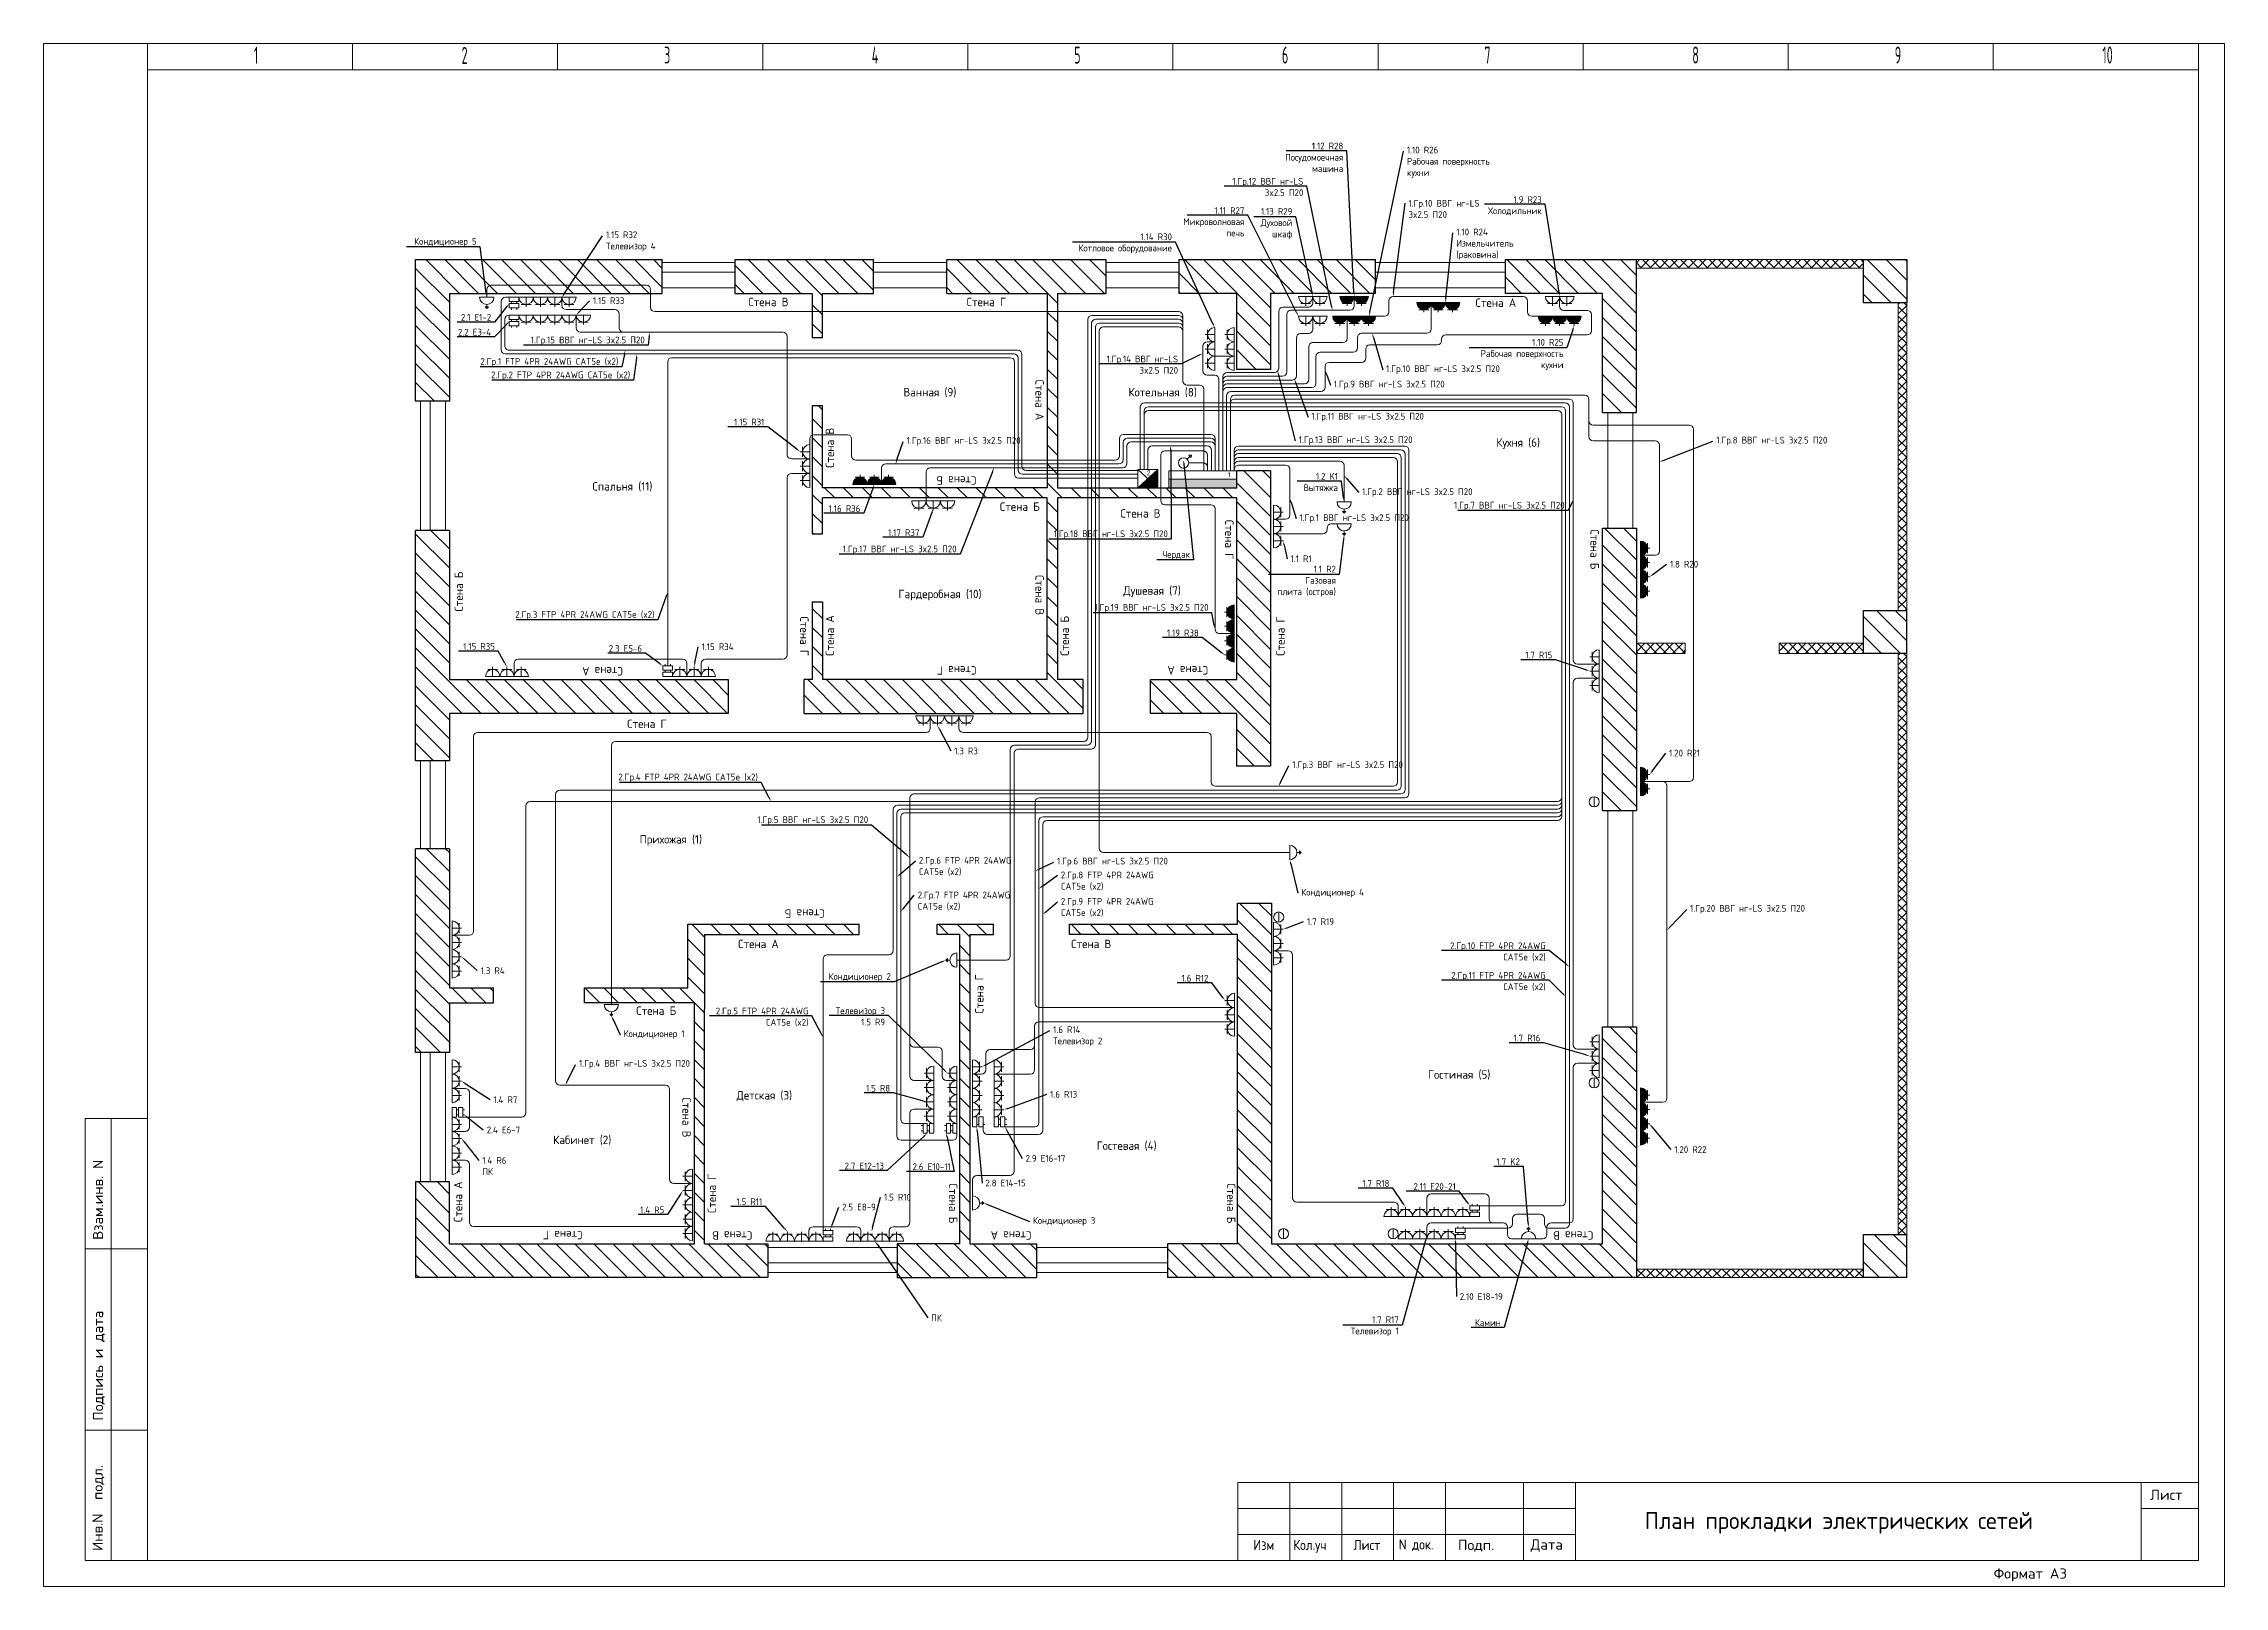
# Model space of a CAD drawing. Extents: x -680 to 54599, y -24087 to 292.
# Drawn here: x 28785 to 54599, y -24087 to -5832 of the extents above.
import ezdxf
from ezdxf import colors
from ezdxf.entities.mleader import LeaderData, LeaderLine
from ezdxf.math import Vec2, Vec3

# ---------------------------------------------------------------- set-up
doc = ezdxf.new("R2010")
doc.units = 0
doc.linetypes.add('Caddy_Solid', pattern=[0])
for name, color, linetype in [('100', 7, 'Continuous'), ('condey_wire', 40, 'Continuous'), ('ograda', 7, 'Continuous'), ('rozetka_skrutoy', 10, 'Continuous'), ('shitovoe_obor', 7, 'Continuous'), ('SYMS', 7, 'Continuous')]:
    doc.layers.add(name, color=color, linetype=linetype)
for name, color, linetype, lineweight in [('audio', 102, 'Continuous', 18), ('ethernet', 200, 'Continuous', 18), ('info', 7, 'Continuous', 15), ('nesushie', 7, 'Continuous', 25), ('NOT_off_groupe', 5, 'Continuous', 18), ('okna', 7, 'Continuous', 18), ('power_wire', 10, 'Continuous', 18), ('rozetki_16A', 10, 'Continuous', 18), ('text', 251, 'Continuous', 15)]:
    doc.layers.add(name, color=color, linetype=linetype, lineweight=lineweight)
doc.styles.add('Caddy_Vectorfont1n', font='GOST Common.ttf', dxfattribs={"width": 1.1})
doc.styles.add('Caddy_Vectorfont1p', font='GOST Common.ttf', dxfattribs={"width": 0.9})
doc.styles.get("Standard").update_dxf_attribs({"font": 'GOST Common.ttf'})
pattern_1 = [(315, (41576.55, 24801.4), (56.1266, 56.1266), []), (45, (41576.55, 24801.4), (-56.1266, 56.1266), [])]

msp = doc.modelspace()

# ---------------------------------------------------------------- texts
at = {"lineweight": 13, "style": 'Caddy_Vectorfont1p', "width": 0.54}
for s, height, p in [('1', 201, (31274, -6072)), ('2', 201, (33733, -6072)), ('3', 201, (36130, -6068)), ('4', 201, (38588, -6068)), ('5', 201, (40985, -6068)), ('6', 201, (43444, -6068)), ('7', 201, (45841, -6068)), ('8', 201, (48300, -6068)), ('9', 201, (50697, -6068)), ('10', 201.3, (53155, -6068))]:
    msp.add_text(s, height=height, dxfattribs=at).set_placement(p)
at = {"layer": '100', "lineweight": 13, "style": 'Caddy_Vectorfont1n', "width": 1.1}
for s, p in [('Взам.инв. N', (29489, -19986)), ('Подпись и дата', (29490, -22127)), ('Инв.N  подл.', (29484, -23669))]:
    msp.add_text(s, height=120.77, rotation=90, dxfattribs=at).set_placement(p)
at = {"layer": '100', "lineweight": 13, "style": 'Caddy_Vectorfont1n'}
for s, width, p in [('Лист', 1.1, (53721, -23064)), ('Изм', 0.913, (43105, -23658)), ('Кол.уч', 0.913, (43578, -23657)), ('Лист', 0.913, (44291, -23658)), ('N док.', 0.913, (44827, -23651)), ('Подп.', 1.1, (45527, -23657)), ('Дата', 1.1, (46388, -23652)), ('Формат А3', 1.1, (51868, -23995))]:
    msp.add_text(s, height=120.8, dxfattribs=dict(at, width=width)).set_placement(p)
at = {"layer": 'shitovoe_obor', "lineweight": 15, "char_height": 60, "attachment_point": 1}
for s, insert in [('2', (41842, -10882)), ('1', (42803, -10905))]:
    msp.add_mtext_dynamic_manual_height_columns(s, width=651.6, gutter_width=12.5, heights=[0], dxfattribs=dict(at, insert=insert))
at = {"layer": 'SYMS', "insert": (47738, -23208), "char_height": 200, "attachment_point": 1}
msp.add_mtext_dynamic_manual_height_columns('План прокладки электрических сетей', width=6168.43, gutter_width=12.5, heights=[0], dxfattribs=at)
at = {"layer": 'text', "lineweight": 15, "char_height": 100, "attachment_point": 1}
for s, width, heights, insert in [('Стена В', 651.6, [0], (37127, -8839)), ('Стена Г', 651.6, [0], (39711, -8839)), ('Стена А', 651.6, [0], (45735, -8848)), ('Ванная (9)', 651.6, [0], (38963, -9907)), ('Котельная (8)', 860.07, [295], (41626, -9907)), ('Кухня (6)', 806.54, [0], (45980, -10502)), ('Спальня (11)', 884.13, [287], (35282, -11021)), ('Стена Б', 651.6, [0], (40104, -11261)), ('Стена В', 651.6, [0], (41531, -11341)), ('Гардеробная (10)', 1092.6, [303], (38905, -12294)), ('Душевая (7)', 806.54, [0], (41566, -12254)), ('Стена Г', 651.6, [0], (35693, -13831)), ('Прихожая (1)', 806.54, [0], (35840, -15197)), ('Стена А', 651.6, [0], (37006, -16435)), ('Стена В', 651.6, [0], (40948, -16435)), ('Стена Б', 651.6, [0], (35800, -17225)), ('Гостиная (5)', 1079.16, [287], (45173, -17981)), ('Детская (3)', 803.72, [255], (36988, -18226)), ('Кабинет (2)', 923.81, [287], (34816, -18754)), ('Гостевая (4)', 1027.89, [255], (41251, -18822))]:
    msp.add_mtext_dynamic_manual_height_columns(s, width=width, gutter_width=12.5, heights=heights, dxfattribs=dict(at, insert=insert))
for s, insert, rotation in [('Стена А', (40625, -9808), 270), ('Стена В', (38042, -10853), 90), ('Стена Б', (39826, -11052), 180), ('Стена Г', (42870, -11467), 270), ('Стена Б', (47195, -11580), 270), ('Стена Б', (33650, -12552), 90), ('Стена В', (40625, -12120), 270), ('Стена Г', (37840, -12610), 270), ('Стена А', (38042, -13077), 90), ('Стена Б', (40822, -13077), 90), ('Стена Г', (43376, -13077), 90), ('Стена А', (35641, -13309), 180), ('Стена Г', (39826, -13298), 180), ('Стена А', (42569, -13298), 180), ('Стена Б', (38031, -16176), 180), ('Стена Г', (39811, -17310), 90), ('Стена В', (36446, -18300), 270), ('Стена А', (33641, -19777), 90), ('Стена Г', (36645, -19670), 90), ('Стена Б', (39602, -19318), 270), ('Стена Б', (42892, -19318), 270), ('Стена Г', (35163, -19980), 180), ('Стена В', (37173, -19985), 180), ('Стена А', (40477, -19985), 180), ('Стена В', (47128, -19985), 180)]:
    msp.add_mtext_dynamic_manual_height_columns(s, width=651.6, gutter_width=12.5, heights=[0], dxfattribs=dict(at, insert=insert, rotation=rotation))

# ---------------------------------------------------------------- hatches: boundary and pattern name
at = {"layer": 'nesushie', "lineweight": 15}
h = msp.add_hatch(dxfattribs=at)
h.set_pattern_fill('ANSI31', color=256, scale=50, angle=-90)
h.paths.add_polyline_path([(36106, -8788), (36106, -8388), (33189, -8388), (33189, -10063), (33589, -10063), (33589, -8788)])
h = msp.add_hatch(dxfattribs=at)
h.set_pattern_fill('ANSI31', color=256, scale=50, angle=-90)
h.paths.add_polyline_path([(37884, -8788), (37884, -9308), (38004, -9308), (38004, -8788), (38609, -8788), (38609, -8388), (36971, -8388), (36971, -8788)])
h = msp.add_hatch(dxfattribs=at)
h.set_pattern_fill('ANSI31', color=256, scale=50, angle=-90)
h.paths.add_polyline_path([(43309, -10887), (42909, -10887), (42909, -11088), (40785, -11088), (40785, -8788), (41358, -8788), (41358, -8388), (39475, -8388), (39475, -8788), (40665, -8788), (40665, -11088), (38004, -11088), (38004, -10117), (37884, -10117), (37884, -11633), (38004, -11633), (38004, -11208), (40665, -11208), (40665, -13358), (38004, -13358), (38004, -12438), (37884, -12438), (37884, -13358), (37789, -13358), (37789, -13758), (41089, -13758), (41089, -13358), (40839, -13358), (40785, -13358), (40785, -11208), (42909, -11208), (42909, -13358), (41889, -13358), (41889, -13758), (42909, -13758), (42909, -14383), (43309, -14383)])
h = msp.add_hatch(dxfattribs=at)
h.set_pattern_fill('ANSI31', color=256, scale=50, angle=-90)
h.paths.add_polyline_path([(42909, -9687), (43309, -9687), (43309, -8788), (44549, -8788), (44549, -8388), (43309, -8388), (42222, -8388), (42222, -8788), (42909, -8788)])
h = msp.add_hatch(dxfattribs=at)
h.set_pattern_fill('ANSI31', color=256, scale=50, angle=-90)
h.paths.add_polyline_path([(47239, -8788), (47239, -10196), (47639, -10196), (47639, -8388), (46089, -8388), (46089, -8788)])
h = msp.add_hatch(dxfattribs=at)
h.set_pattern_fill('ANSI31', color=256, scale=50, angle=-90)
h.paths.add_polyline_path([(50839, -8898), (50839, -8388), (50329, -8388), (50329, -8898)])
h.paths.add_polyline_path([(50329, -12538), (50329, -13048), (50839, -13048), (50839, -12538)])
h.paths.add_polyline_path([(50329, -19922), (50329, -20432), (50839, -20432), (50839, -19922)])
h = msp.add_hatch(dxfattribs=at)
h.set_pattern_fill('ANSI31', color=256, scale=50, angle=-90)
h.paths.add_polyline_path([(33589, -13358), (33589, -11593), (33189, -11593), (33189, -14318), (33589, -14318), (33589, -13758), (36889, -13758), (36889, -13358)])
h = msp.add_hatch(dxfattribs=at)
h.set_pattern_fill('ANSI31', color=256, scale=50, angle=-90)
h.paths.add_polyline_path([(47239, -14906), (47639, -14906), (47639, -11566), (47239, -11566)])
h = msp.add_hatch(dxfattribs=at)
h.set_pattern_fill('ANSI31', color=256, scale=50, angle=-90)
h.paths.add_polyline_path([(33589, -17005), (33589, -16608), (33589, -15358), (33189, -15358), (33189, -17768), (33589, -17768), (33589, -17182), (34109, -17182), (34109, -17005)])
h = msp.add_hatch(dxfattribs=at)
h.set_pattern_fill('ANSI31', color=256, scale=50, angle=-90)
h.paths.add_polyline_path([(42919, -20032), (42089, -20032), (42089, -20432), (42919, -20432), (47639, -20432), (47639, -20032), (47639, -17468), (47239, -17468), (47239, -20032), (43319, -20032), (43319, -16002), (42919, -16002), (42919, -16252), (40929, -16252), (40929, -16372), (42919, -16372)])
h = msp.add_hatch(dxfattribs=at)
h.set_pattern_fill('ANSI31', color=256, scale=50, angle=-90)
h.paths.add_polyline_path([(33189, -20432), (37359, -20432), (37359, -20032), (36609, -20032), (36609, -17257), (36609, -16372), (38439, -16372), (38439, -16252), (36412, -16252), (36412, -16372), (36412, -17005), (35189, -17005), (35189, -17182), (36489, -17182), (36489, -20032), (33589, -20032), (33589, -19302), (33189, -19302), (33189, -20032)])
h = msp.add_hatch(dxfattribs=at)
h.set_pattern_fill('ANSI31', color=256, scale=50, angle=-90)
h.paths.add_polyline_path([(39749, -20032), (39749, -16372), (40029, -16372), (40029, -16252), (39364, -16252), (39364, -16372), (39629, -16372), (39629, -20032), (38889, -20032), (38889, -20432), (40539, -20432), (40539, -20032)])
at = {"layer": 'ograda', "lineweight": 15}
h = msp.add_hatch(dxfattribs=at)
h.set_pattern_fill('ANSI37', color=256, scale=25, angle=-90)
h.set_pattern_definition(pattern_1)
h.paths.add_polyline_path([(50329, -8488), (50329, -8388), (47639, -8388), (47639, -8488)])
h = msp.add_hatch(dxfattribs=at)
h.set_pattern_fill('ANSI37', color=256, scale=25, angle=-90)
h.set_pattern_definition(pattern_1)
h.paths.add_polyline_path([(50839, -8898), (50739, -8898), (50739, -12538), (50839, -12538)])
h = msp.add_hatch(dxfattribs=at)
h.set_pattern_fill('ANSI37', color=256, scale=25, angle=-90)
h.set_pattern_definition(pattern_1)
h.paths.add_polyline_path([(48218, -13048), (48218, -12928), (47639, -12928), (47639, -13048)])
h = msp.add_hatch(dxfattribs=at)
h.set_pattern_fill('ANSI37', color=256, scale=25, angle=-90)
h.set_pattern_definition(pattern_1)
h.paths.add_polyline_path([(49329, -12928), (49329, -13048), (50329, -13048), (50329, -12928)])
h = msp.add_hatch(dxfattribs=at)
h.set_pattern_fill('ANSI37', color=256, scale=25, angle=-90)
h.set_pattern_definition(pattern_1)
h.paths.add_polyline_path([(50839, -13048), (50739, -13048), (50739, -19922), (50839, -19922)])
h = msp.add_hatch(dxfattribs=at)
h.set_pattern_fill('ANSI37', color=256, scale=25, angle=-90)
h.set_pattern_definition(pattern_1)
h.paths.add_polyline_path([(47639, -20332), (47639, -20432), (50329, -20432), (50329, -20332)])
at = {"layer": 'rozetki_16A'}
h = msp.add_hatch(color=256, dxfattribs=at)
h.dxf.hatch_style = 1
h.paths.add_polyline_path([(44214, -8824), (44129, -8824, 0.414214), (44214, -8908)])
h.paths.add_polyline_path([(44299, -8824), (44214, -8824), (44214, -8908, 0.414214)])
h = msp.add_hatch(color=256, dxfattribs=at)
h.dxf.hatch_style = 1
h.paths.add_polyline_path([(44384, -8824), (44299, -8824, 0.414214), (44384, -8908)])
h.paths.add_polyline_path([(44468, -8824), (44384, -8824), (44384, -8908, 0.414214)])
h = msp.add_hatch(color=256, dxfattribs=at)
h.dxf.hatch_style = 1
h.paths.add_polyline_path([(45125, -8896), (45040, -8896, 0.414214), (45125, -8981)])
h.paths.add_polyline_path([(45209, -8896), (45125, -8896), (45125, -8981, 0.414214)])
h = msp.add_hatch(color=256, dxfattribs=at)
h.dxf.hatch_style = 1
h.paths.add_polyline_path([(45294, -8896), (45209, -8896, 0.414214), (45294, -8981)])
h.paths.add_polyline_path([(45379, -8896), (45294, -8896), (45294, -8981, 0.414214)])
h = msp.add_hatch(color=256, dxfattribs=at)
h.dxf.hatch_style = 1
h.paths.add_polyline_path([(45464, -8896), (45379, -8896, 0.414214), (45464, -8981)])
h.paths.add_polyline_path([(45548, -8896), (45464, -8896), (45464, -8981, 0.414214)])
h = msp.add_hatch(color=256, dxfattribs=at)
h.dxf.hatch_style = 1
h.paths.add_polyline_path([(44129, -9058), (44045, -9058, 0.414214), (44129, -9143)])
h.paths.add_polyline_path([(44214, -9058), (44129, -9058), (44129, -9143, 0.414214)])
h = msp.add_hatch(color=256, dxfattribs=at)
h.dxf.hatch_style = 1
h.paths.add_polyline_path([(44299, -9058), (44214, -9058, 0.414214), (44299, -9143)])
h.paths.add_polyline_path([(44384, -9058), (44299, -9058), (44299, -9143, 0.414214)])
h = msp.add_hatch(color=256, dxfattribs=at)
h.dxf.hatch_style = 1
h.paths.add_polyline_path([(44468, -9058), (44384, -9058, 0.414214), (44468, -9143)])
h.paths.add_polyline_path([(44553, -9058), (44468, -9058), (44468, -9143, 0.414214)])
h = msp.add_hatch(color=256, dxfattribs=at)
h.dxf.hatch_style = 1
h.paths.add_polyline_path([(46562, -9058), (46477, -9058, 0.414214), (46562, -9143)])
h.paths.add_polyline_path([(46647, -9058), (46562, -9058), (46562, -9143, 0.414214)])
h = msp.add_hatch(color=256, dxfattribs=at)
h.dxf.hatch_style = 1
h.paths.add_polyline_path([(46731, -9058), (46647, -9058, 0.414214), (46731, -9143)])
h.paths.add_polyline_path([(46816, -9058), (46731, -9058), (46731, -9143, 0.414214)])
h = msp.add_hatch(color=256, dxfattribs=at)
h.dxf.hatch_style = 1
h.paths.add_polyline_path([(46901, -9058), (46816, -9058, 0.414214), (46901, -9143)])
h.paths.add_polyline_path([(46985, -9058), (46901, -9058), (46901, -9143, 0.414214)])
h = msp.add_hatch(color=256, dxfattribs=at)
h.dxf.hatch_style = 1
h.paths.add_polyline_path([(38449, -10964, 0.414214), (38364, -11048), (38449, -11048)])
h.paths.add_polyline_path([(38449, -10964), (38449, -11048), (38534, -11048, 0.414214)])
h = msp.add_hatch(color=256, dxfattribs=at)
h.dxf.hatch_style = 1
h.paths.add_polyline_path([(38618, -10964, 0.414214), (38534, -11048), (38618, -11048)])
h.paths.add_polyline_path([(38618, -10964), (38618, -11048), (38703, -11048, 0.414214)])
h = msp.add_hatch(color=256, dxfattribs=at)
h.dxf.hatch_style = 1
h.paths.add_polyline_path([(38788, -10964, 0.414214), (38703, -11048), (38788, -11048)])
h.paths.add_polyline_path([(38788, -10964), (38788, -11048), (38873, -11048, 0.414214)])
h = msp.add_hatch(color=256, dxfattribs=at)
h.dxf.hatch_style = 1
h.paths.add_polyline_path([(47686, -11718), (47686, -11803), (47770, -11803, 0.414214)])
h.paths.add_polyline_path([(47770, -11803), (47686, -11803), (47686, -11887, 0.414214)])
h = msp.add_hatch(color=256, dxfattribs=at)
h.dxf.hatch_style = 1
h.paths.add_polyline_path([(47686, -11887), (47686, -11972), (47770, -11972, 0.414214)])
h.paths.add_polyline_path([(47770, -11972), (47686, -11972), (47686, -12057, 0.414214)])
h = msp.add_hatch(color=256, dxfattribs=at)
h.dxf.hatch_style = 1
h.paths.add_polyline_path([(47686, -12057), (47686, -12141), (47770, -12141, 0.414214)])
h.paths.add_polyline_path([(47770, -12141), (47686, -12141), (47686, -12226, 0.414214)])
h = msp.add_hatch(color=256, dxfattribs=at)
h.dxf.hatch_style = 1
h.paths.add_polyline_path([(47686, -12226), (47686, -12311), (47770, -12311, 0.414214)])
h.paths.add_polyline_path([(47770, -12311), (47686, -12311), (47686, -12395, 0.414214)])
h = msp.add_hatch(color=256, dxfattribs=at)
h.dxf.hatch_style = 1
h.paths.add_polyline_path([(42878, -12473, 0.414214), (42793, -12558), (42878, -12558)])
h.paths.add_polyline_path([(42878, -12558), (42793, -12558, 0.414214), (42878, -12643)])
h = msp.add_hatch(color=256, dxfattribs=at)
h.dxf.hatch_style = 1
h.paths.add_polyline_path([(42878, -12643, 0.414214), (42793, -12727), (42878, -12727)])
h.paths.add_polyline_path([(42878, -12727), (42793, -12727, 0.414214), (42878, -12812)])
h = msp.add_hatch(color=256, dxfattribs=at)
h.dxf.hatch_style = 1
h.paths.add_polyline_path([(42878, -12812, 0.414214), (42793, -12897), (42878, -12897)])
h.paths.add_polyline_path([(42878, -12897), (42793, -12897, 0.414214), (42878, -12981)])
h = msp.add_hatch(color=256, dxfattribs=at)
h.dxf.hatch_style = 1
h.paths.add_polyline_path([(42878, -12981, 0.414214), (42793, -13066), (42878, -13066)])
h.paths.add_polyline_path([(42878, -13066), (42793, -13066, 0.414214), (42878, -13151)])
h = msp.add_hatch(color=256, dxfattribs=at)
h.dxf.hatch_style = 1
h.paths.add_polyline_path([(47686, -14395), (47686, -14480), (47770, -14480, 0.414214)])
h.paths.add_polyline_path([(47770, -14480), (47686, -14480), (47686, -14565, 0.414214)])
h = msp.add_hatch(color=256, dxfattribs=at)
h.dxf.hatch_style = 1
h.paths.add_polyline_path([(47686, -14565), (47686, -14649), (47770, -14649, 0.414214)])
h.paths.add_polyline_path([(47770, -14649), (47686, -14649), (47686, -14734, 0.414214)])
h = msp.add_hatch(color=256, dxfattribs=at)
h.dxf.hatch_style = 1
h.paths.add_polyline_path([(47686, -18189), (47686, -18274), (47770, -18274, 0.414214)])
h.paths.add_polyline_path([(47770, -18274), (47686, -18274), (47686, -18359, 0.414214)])
h = msp.add_hatch(color=256, dxfattribs=at)
h.dxf.hatch_style = 1
h.paths.add_polyline_path([(47686, -18359), (47686, -18444), (47770, -18444, 0.414214)])
h.paths.add_polyline_path([(47770, -18444), (47686, -18444), (47686, -18528, 0.414214)])
h = msp.add_hatch(color=256, dxfattribs=at)
h.dxf.hatch_style = 1
h.paths.add_polyline_path([(47686, -18528), (47686, -18613), (47770, -18613, 0.414214)])
h.paths.add_polyline_path([(47770, -18613), (47686, -18613), (47686, -18698, 0.414214)])
h = msp.add_hatch(color=256, dxfattribs=at)
h.dxf.hatch_style = 1
h.paths.add_polyline_path([(47686, -18698), (47686, -18782), (47770, -18782, 0.414214)])
h.paths.add_polyline_path([(47770, -18782), (47686, -18782), (47686, -18867, 0.414214)])
at = {"layer": 'shitovoe_obor', "lineweight": 15}
h = msp.add_hatch(color=256, dxfattribs=at)
h.dxf.hatch_style = 1
h.paths.add_polyline_path([(41857, -10980), (41739, -11088), (41975, -11088)])
h.paths.add_polyline_path([(41975, -10871), (41857, -10980), (41975, -11088)])
h = msp.add_hatch(color=256, dxfattribs=at)
h.dxf.hatch_style = 1
h.paths.add_polyline_path([(42909, -11088), (42909, -10987), (42104, -10987), (42104, -11088)])

# ---------------------------------------------------------------- linework, layer by layer
at = {"linetype": 'Caddy_Solid', "lineweight": 13}
for p, q in [((30014, -6140), (30014, -5832)), ((32442, -6140), (32442, -5832)), ((34870, -6140), (34870, -5832)), ((37298, -6140), (37298, -5832)), ((39725, -6140), (39725, -5832)), ((42153, -6140), (42153, -5832)), ((44581, -6140), (44581, -5832)), ((47009, -6140), (47009, -5832)), ((49437, -6140), (49437, -5832)), ((51864, -6140), (51864, -5832)), ((54292, -6140), (54292, -5832))]:
    msp.add_line(p, q, dxfattribs=at)
at = {"layer": '100', "linetype": 'Caddy_Solid', "lineweight": 13}
for p, q in [((30014, -6143), (54292, -6143)), ((30014, -6143), (30014, -23780)), ((54292, -6143), (54292, -23780)), ((29277, -23776), (29277, -18551)), ((29277, -18551), (30014, -18551)), ((29584, -18551), (29584, -23776)), ((29277, -20092), (30014, -20092)), ((29277, -22239), (30014, -22239)), ((42922, -22858), (54292, -22858)), ((42922, -23780), (42922, -22858)), ((43536, -23780), (43536, -22858)), ((44151, -23780), (44151, -22858)), ((44765, -23780), (44765, -22858)), ((45380, -23780), (45380, -22858)), ((46302, -23780), (46302, -22858)), ((46917, -23780), (46917, -22858)), ((53616, -23780), (53616, -22858)), ((46917, -23165), (42922, -23165)), ((53616, -23165), (54292, -23165)), ((42922, -23472), (46917, -23472)), ((54292, -23780), (29277, -23780))]:
    msp.add_line(p, q, dxfattribs=at)
at = {"layer": 'audio'}
for p, q in [((47140, -14744), (47140, -14864)), ((43405, -16107), (43405, -16227)), ((47140, -18068), (47140, -18188)), ((43461, -19854), (43461, -19974)), ((44760, -19854), (44760, -19974))]:
    msp.add_line(p, q, dxfattribs=at)
for centre in [(47140, -14804), (43405, -16167), (47140, -18128), (43461, -19914), (44760, -19914)]:
    msp.add_circle(centre, 60.1, dxfattribs=at)
at = {"layer": 'condey_wire', "lineweight": 15}
for p, q in [((34031, -8741), (34031, -8834)), ((35920, -8691), (34081, -8691)), ((35970, -8953), (35970, -8741)), ((42220, -9003), (36020, -9003)), ((41145, -14039), (41145, -9098)), ((41190, -14084), (41190, -9144)), ((41195, -9048), (42220, -9048)), ((41235, -14129), (41235, -9189)), ((41240, -9094), (42220, -9094)), ((41280, -15354), (41280, -9234)), ((41285, -9139), (42220, -9139)), ((41330, -9184), (42220, -9184)), ((42270, -9822), (42270, -9053)), ((42468, -9872), (42320, -9872)), ((42518, -10887), (42518, -9922)), ((35506, -17203), (35506, -14139)), ((35556, -14089), (41095, -14089)), ((40228, -16627), (40228, -14184)), ((40278, -14134), (41140, -14134)), ((40323, -14179), (41185, -14179)), ((40273, -19175), (40273, -14229)), ((43537, -15404), (41330, -15404)), ((39597, -16677), (40178, -16677)), ((39780, -19466), (39780, -19275)), ((39830, -19225), (40223, -19225))]:
    msp.add_line(p, q, dxfattribs=at)
for centre, start, end in [((34081, -8741), 90, 180), ((35920, -8741), 0, 90), ((36020, -8953), 180, 270), ((42220, -9053), 0, 90), ((41195, -9098), 90, 180), ((41195, -9098), 90, 180), ((41240, -9144), 90, 180), ((41240, -9144), 90, 180), ((41285, -9189), 90, 180), ((41285, -9189), 90, 180), ((41330, -9234), 90, 180), ((41330, -9234), 90, 180), ((42220, -9098), 0, 90), ((42220, -9144), 0, 90), ((42220, -9189), 0, 90), ((42220, -9234), 0, 90), ((42320, -9822), 180, 270), ((42468, -9922), 0, 90), ((35556, -14139), 90, 180), ((40278, -14184), 90, 180), ((40323, -14229), 90, 180), ((41095, -14039), 270, 0), ((41140, -14084), 270, 0), ((41185, -14129), 270, 0), ((41330, -15354), 180, 270), ((41330, -15354), 180, 270), ((40178, -16627), 270, 0), ((39830, -19275), 90, 180), ((40223, -19175), 270, 0)]:
    msp.add_arc(centre, 50, start, end, dxfattribs=at)
at = {"layer": 'ethernet'}
for p, q in [((34201, -9454), (34201, -8884)), ((34297, -8834), (34251, -8834)), ((34324, -8884), (34324, -8905)), ((34324, -8960), (34324, -8981)), ((34385, -8884), (34385, -8905)), ((34385, -8960), (34385, -8981)), ((34246, -9405), (34246, -9094)), ((34246, -9405), (34246, -9139)), ((34296, -9044), (34297, -9044)), ((34324, -9095), (34324, -9115)), ((34324, -9170), (34324, -9191)), ((34385, -9095), (34385, -9115)), ((34385, -9170), (34385, -9191)), ((40271, -9504), (34251, -9504)), ((40316, -9459), (34296, -9459)), ((40226, -9549), (36223, -9549)), ((40366, -10833), (40366, -9509)), ((36173, -13195), (36173, -9599)), ((40276, -10923), (40276, -9599)), ((40321, -10878), (40321, -9554)), ((41767, -10871), (41767, -10133)), ((41812, -10871), (41812, -10178)), ((41817, -10083), (46797, -10083)), ((41862, -10128), (46752, -10128)), ((41862, -10173), (46707, -10173)), ((46757, -10223), (46757, -14975)), ((46802, -10178), (46802, -19534)), ((46847, -10133), (46847, -19798)), ((41739, -10973), (40326, -10973)), ((41739, -10928), (40371, -10928)), ((41739, -10883), (40416, -10883)), ((36142, -13195), (36142, -13174)), ((36142, -13270), (36142, -13249)), ((36204, -13195), (36204, -13174)), ((36204, -13270), (36204, -13249)), ((34494, -18485), (34494, -14850)), ((34544, -14800), (46707, -14800)), ((38841, -16564), (38841, -14895)), ((38886, -18758), (38886, -14940)), ((38891, -14845), (46707, -14845)), ((38936, -14890), (46707, -14890)), ((38981, -14935), (46707, -14935)), ((38931, -18558), (38931, -14985)), ((40567, -15030), (40567, -18598)), ((40612, -15075), (40612, -18690)), ((40617, -14980), (46707, -14980)), ((40662, -15025), (46707, -15025)), ((38012, -19876), (38012, -16664)), ((38062, -16614), (38791, -16614)), ((33671, -18447), (33692, -18447)), ((33671, -18508), (33692, -18508)), ((33747, -18447), (33768, -18447)), ((33747, -18508), (33768, -18508)), ((33747, -18535), (34444, -18535)), ((40089, -18560), (40109, -18560)), ((40164, -18560), (40185, -18560)), ((38936, -18808), (39547, -18808)), ((39195, -18608), (38981, -18608)), ((39195, -18635), (39174, -18635)), ((39195, -18697), (39174, -18697)), ((39270, -18635), (39249, -18635)), ((39270, -18697), (39249, -18697)), ((39471, -18635), (39450, -18635)), ((39471, -18697), (39450, -18697)), ((39546, -18635), (39525, -18635)), ((39546, -18697), (39525, -18697)), ((39597, -18724), (39597, -18758)), ((39831, -18621), (39852, -18621)), ((39906, -18621), (39927, -18621)), ((39906, -18648), (39906, -18690)), ((39956, -18740), (40562, -18740)), ((40089, -18621), (40109, -18621)), ((40164, -18621), (40185, -18621)), ((40164, -18648), (40517, -18648)), ((45695, -19584), (45695, -19563)), ((45756, -19584), (45756, -19563)), ((45783, -19584), (46752, -19584)), ((38039, -19876), (38039, -19855)), ((38101, -19876), (38101, -19855)), ((45525, -19848), (45525, -19827)), ((45587, -19848), (45587, -19827)), ((45614, -19848), (46123, -19848)), ((45695, -19660), (45695, -19639)), ((45756, -19660), (45756, -19639)), ((46173, -19798), (46173, -19734)), ((46223, -19684), (46500, -19684)), ((46550, -19734), (46550, -19798)), ((46797, -19848), (46600, -19848)), ((38039, -19952), (38039, -19931)), ((38101, -19952), (38101, -19931)), ((45525, -19923), (45525, -19903)), ((45587, -19923), (45587, -19903))]:
    msp.add_line(p, q, dxfattribs=at)
for points in [[(34297, -8834), (34412, -8834), (34412, -8884), (34297, -8884)], [(34297, -8909), (34412, -8909), (34412, -8960), (34297, -8960)], [(34297, -9044), (34412, -9044), (34412, -9095), (34297, -9095)], [(34297, -9119), (34412, -9119), (34412, -9170), (34297, -9170)], [(36231, -13245), (36115, -13245), (36115, -13195), (36231, -13195)], [(36231, -13321), (36115, -13321), (36115, -13270), (36231, -13270)], [(33621, -18535), (33621, -18420), (33671, -18420), (33671, -18535)], [(33696, -18535), (33696, -18420), (33747, -18420), (33747, -18535)], [(39780, -18648), (39780, -18533), (39831, -18533), (39831, -18648)], [(39856, -18648), (39856, -18533), (39906, -18533), (39906, -18648)], [(40038, -18648), (40038, -18533), (40089, -18533), (40089, -18648)], [(40113, -18648), (40113, -18533), (40164, -18533), (40164, -18648)], [(39245, -18608), (39245, -18724), (39195, -18724), (39195, -18608)], [(39321, -18608), (39321, -18724), (39270, -18724), (39270, -18608)], [(39521, -18608), (39521, -18724), (39471, -18724), (39471, -18608)], [(39597, -18608), (39597, -18724), (39546, -18724), (39546, -18608)], [(45783, -19635), (45668, -19635), (45668, -19584), (45783, -19584)], [(38128, -19927), (38012, -19927), (38012, -19876), (38128, -19876)], [(45614, -19899), (45498, -19899), (45498, -19848), (45614, -19848)], [(45783, -19710), (45668, -19710), (45668, -19660), (45783, -19660)], [(38128, -20002), (38012, -20002), (38012, -19952), (38128, -19952)], [(45614, -19974), (45498, -19974), (45498, -19923), (45614, -19923)]]:
    msp.add_lwpolyline(points, close=True, dxfattribs=at)
for centre, radius, start, end in [((34251, -8884), 50, 90, 180), ((34296, -9094), 50, 90, 180), ((34251, -9454), 50, 180, 270), ((34296, -9409), 50.3, 175.1792, 269.8568), ((36223, -9599), 50, 90, 180), ((40226, -9599), 50, 0, 90), ((40271, -9554), 50, 0, 90), ((40316, -9509), 50, 0, 90), ((41817, -10133), 50, 90, 180), ((41862, -10178), 50, 90, 180), ((41862, -10223), 50, 90, 180), ((46707, -10223), 50, 0, 90), ((46752, -10178), 50, 0, 90), ((46797, -10133), 50, 0, 90), ((40416, -10833), 50, 180, 270), ((40326, -10923), 50, 180, 270), ((40371, -10878), 50, 180, 270), ((34544, -14850), 50, 90, 180), ((38891, -14895), 50, 90, 180), ((38936, -14940), 50, 90, 180), ((38981, -14985), 50, 90, 180), ((46707, -14750), 50, 270, 0), ((46707, -14795), 50, 270, 0), ((46707, -14840), 50, 270, 0), ((46707, -14885), 50, 270, 0), ((46707, -14930), 50, 270, 0), ((40617, -15030), 50, 90, 180), ((40662, -15075), 50, 90, 180), ((46707, -14975), 50, 270, 0), ((38062, -16664), 50, 90, 180), ((38791, -16564), 50, 270, 0), ((34444, -18485), 50, 270, 0), ((38981, -18558), 50, 180, 270), ((38936, -18758), 50, 180, 270), ((39547, -18758), 50, 270, 0), ((39956, -18690), 50, 180, 270), ((40517, -18598), 50, 270, 0), ((40562, -18690), 50, 270, 0), ((46752, -19534), 50, 270, 0), ((46123, -19798), 50, 270, 0), ((46223, -19734), 50, 90, 180), ((46500, -19734), 50, 0, 90), ((46600, -19798), 50, 180, 270), ((46797, -19798), 50, 270, 0)]:
    msp.add_arc(centre, radius, start, end, dxfattribs=at)
at = {"layer": 'nesushie'}
for p, q in [((33189, -10063), (33189, -8388)), ((33189, -8388), (36106, -8388)), ((36106, -8788), (36106, -8388)), ((36971, -8388), (38609, -8388)), ((36971, -8788), (36971, -8388)), ((38609, -8788), (38609, -8388)), ((39475, -8788), (39475, -8388)), ((39475, -8388), (41358, -8388)), ((41358, -8388), (41358, -8788)), ((42222, -8388), (44549, -8388)), ((42222, -8388), (42222, -8788)), ((44549, -8788), (44549, -8388)), ((46089, -8788), (46089, -8388)), ((46089, -8388), (47639, -8388)), ((47639, -10196), (47639, -8388)), ((50329, -8898), (50329, -8388)), ((50329, -8388), (50839, -8388)), ((50839, -8388), (50839, -8898)), ((33589, -8788), (33589, -10063)), ((33589, -8788), (36106, -8788)), ((36971, -8788), (37884, -8788)), ((37884, -8788), (37884, -9308)), ((38004, -9308), (38004, -8788)), ((38004, -8788), (38609, -8788)), ((39475, -8788), (40665, -8788)), ((40665, -8788), (40665, -11088)), ((40785, -8788), (40785, -11088)), ((40785, -8788), (41358, -8788)), ((42909, -8788), (42222, -8788)), ((42909, -9687), (42909, -8788)), ((44549, -8788), (43309, -8788)), ((43309, -8788), (43309, -9687)), ((47239, -8788), (46089, -8788)), ((47239, -10196), (47239, -8788)), ((50839, -8898), (50329, -8898)), ((37884, -9308), (38004, -9308)), ((43309, -9687), (42909, -9687)), ((33589, -10063), (33189, -10063)), ((38004, -10117), (37884, -10117)), ((37884, -10117), (37884, -11633)), ((38004, -11088), (38004, -10117)), ((47239, -10196), (47639, -10196)), ((40665, -11088), (38004, -11088)), ((40785, -11088), (42909, -11088)), ((43309, -10887), (42909, -10887)), ((42909, -11088), (42909, -10887)), ((43309, -10887), (43309, -14383)), ((38004, -11633), (38004, -11208)), ((40665, -11208), (38004, -11208)), ((40665, -13358), (40665, -11208)), ((42909, -11208), (40785, -11208)), ((40785, -11208), (40785, -13358)), ((42909, -13358), (42909, -11208)), ((33589, -11593), (33189, -11593)), ((33189, -14318), (33189, -11593)), ((33589, -11593), (33589, -13358)), ((47239, -14906), (47239, -11566)), ((47239, -11566), (47639, -11566)), ((47639, -11566), (47639, -14906)), ((37884, -11633), (38004, -11633)), ((37884, -12438), (38004, -12438)), ((37884, -12438), (37884, -13358)), ((38004, -12438), (38004, -13358)), ((50329, -13048), (50329, -12538)), ((50329, -12538), (50839, -12538)), ((50839, -13048), (50839, -12538)), ((50839, -13048), (50329, -13048)), ((33589, -13358), (36889, -13358)), ((36889, -13358), (36889, -13758)), ((37789, -13758), (37789, -13358)), ((37884, -13358), (37789, -13358)), ((40665, -13358), (38004, -13358)), ((41089, -13358), (40785, -13358)), ((41089, -13358), (40839, -13358)), ((41089, -13758), (41089, -13358)), ((41889, -13758), (41889, -13358)), ((41889, -13358), (42909, -13358)), ((36889, -13758), (33589, -13758)), ((33589, -13758), (33589, -14318)), ((37789, -13758), (41089, -13758)), ((42909, -13758), (41889, -13758)), ((42909, -14383), (42909, -13758)), ((33589, -14318), (33189, -14318)), ((43309, -14383), (42909, -14383)), ((47239, -14906), (47639, -14906)), ((33589, -15358), (33189, -15358)), ((33189, -17768), (33189, -15358)), ((33589, -15358), (33589, -16608)), ((42919, -16002), (43319, -16002)), ((42919, -16252), (42919, -16002)), ((43319, -16002), (43319, -20032)), ((36412, -16372), (36412, -16252)), ((36412, -16252), (38439, -16252)), ((38439, -16372), (38439, -16252)), ((39364, -16372), (39364, -16252)), ((39364, -16252), (40029, -16252)), ((40029, -16372), (40029, -16252)), ((40929, -16372), (40929, -16252)), ((40929, -16252), (42919, -16252)), ((36412, -17005), (36412, -16372)), ((36609, -16372), (36609, -17257)), ((36609, -16372), (38439, -16372)), ((39629, -16372), (39364, -16372)), ((39629, -20032), (39629, -16372)), ((39749, -16372), (39749, -20032)), ((39749, -16372), (39999, -16372)), ((39749, -16372), (40029, -16372)), ((42919, -16372), (40929, -16372)), ((42919, -20032), (42919, -16372)), ((42919, -20032), (42919, -16372)), ((33589, -16608), (33589, -17005)), ((33589, -17005), (34109, -17005)), ((34109, -17182), (34109, -17005)), ((35189, -17182), (35189, -17005)), ((35189, -17005), (36412, -17005)), ((33589, -17182), (34109, -17182)), ((33589, -17182), (33589, -17768)), ((36489, -17182), (35189, -17182)), ((36489, -20032), (36489, -17182)), ((36609, -20032), (36609, -17257)), ((47239, -20032), (47239, -17468)), ((47239, -17468), (47639, -17468)), ((47639, -17468), (47639, -20432)), ((33589, -17768), (33189, -17768)), ((33189, -19302), (33189, -20432)), ((33589, -19302), (33189, -19302)), ((33589, -20032), (33589, -19302)), ((33589, -20032), (36489, -20032)), ((36609, -20032), (37359, -20032)), ((37359, -20032), (37359, -20432)), ((39629, -20032), (38889, -20032)), ((38889, -20032), (38889, -20432)), ((39749, -20032), (40539, -20032)), ((40539, -20032), (40539, -20432)), ((42919, -20032), (42089, -20032)), ((42089, -20032), (42089, -20432)), ((43319, -20032), (47239, -20032)), ((50329, -20432), (50329, -19922)), ((50329, -19922), (50839, -19922)), ((50839, -20432), (50839, -19922)), ((37359, -20432), (33189, -20432)), ((38889, -20432), (40539, -20432)), ((47639, -20432), (42089, -20432)), ((50839, -20432), (50329, -20432))]:
    msp.add_line(p, q, dxfattribs=at)
at = {"layer": 'NOT_off_groupe'}
for p, q in [((46731, -8824), (46731, -8939)), ((46781, -8989), (47058, -8989)), ((47058, -9279), (45384, -9279)), ((47108, -9039), (47108, -9229)), ((42507, -9411), (42507, -9705)), ((42648, -9361), (42557, -9361)), ((42648, -9531), (42879, -9531)), ((44435, -9447), (44435, -9554)), ((45284, -9397), (44485, -9397)), ((45334, -9329), (45334, -9347)), ((42557, -9755), (42648, -9755)), ((42698, -10887), (42698, -9805)), ((43954, -9654), (43954, -9898)), ((44385, -9604), (44004, -9604)), ((42788, -10887), (42788, -9998)), ((43904, -9948), (42838, -9948)), ((41857, -10871), (41857, -10641)), ((41907, -10591), (42558, -10591)), ((42608, -10887), (42608, -10641))]:
    msp.add_line(p, q, dxfattribs=at)
for centre, start, end in [((46781, -8939), 180, 270), ((47058, -9039), 0, 90), ((45384, -9329), 90, 180), ((47058, -9229), 270, 0), ((42557, -9411), 90, 180), ((44485, -9447), 90, 180), ((45284, -9347), 270, 0), ((42557, -9705), 180, 270), ((42648, -9805), 0, 90), ((44004, -9654), 90, 180), ((44385, -9554), 270, 0), ((42838, -9998), 90, 180), ((43904, -9898), 270, 0), ((41907, -10641), 90, 180), ((42558, -10641), 0, 90)]:
    msp.add_arc(centre, 50, start, end, dxfattribs=at)
at = {"layer": 'ograda', "lineweight": 15}
for p, q in [((50329, -8388), (47639, -8388)), ((50329, -8488), (47639, -8488)), ((50329, -8388), (50329, -8488)), ((50839, -8898), (50739, -8898)), ((50739, -8898), (50739, -12538)), ((50839, -12538), (50839, -8898)), ((48218, -12928), (47639, -12928)), ((48218, -13048), (47639, -13048)), ((48218, -12928), (48218, -13048)), ((49329, -13048), (49329, -12928)), ((49329, -12928), (50329, -12928)), ((50329, -13048), (49329, -13048)), ((50839, -13048), (50739, -13048)), ((50739, -13048), (50739, -19922)), ((50839, -19922), (50839, -13048)), ((50329, -20332), (47639, -20332)), ((50329, -20432), (50329, -20332)), ((47639, -20432), (50329, -20432)), ((47639, -20432), (50329, -20432))]:
    msp.add_line(p, q, dxfattribs=at)
at = {"layer": 'okna'}
for p, q in [((36971, -8423), (36106, -8423)), ((39474, -8423), (38609, -8423)), ((42223, -8423), (41358, -8423)), ((46089, -8423), (44549, -8423)), ((36971, -8537), (36106, -8537)), ((36971, -8720), (36106, -8720)), ((39474, -8537), (38609, -8537)), ((39474, -8720), (38609, -8720)), ((42223, -8537), (41358, -8537)), ((42223, -8720), (41358, -8720)), ((46089, -8537), (44549, -8537)), ((46089, -8720), (44549, -8720)), ((33246, -10063), (33246, -11593)), ((33360, -10063), (33360, -11593)), ((33543, -10063), (33543, -11593)), ((47300, -10196), (47300, -11566)), ((47598, -10196), (47598, -11566)), ((33246, -14322), (33246, -15358)), ((33360, -14322), (33360, -15358)), ((33543, -14322), (33543, -15358)), ((47300, -14906), (47300, -17468)), ((47598, -14906), (47598, -17468)), ((33246, -17772), (33246, -19302)), ((33360, -17772), (33360, -19302)), ((33543, -17772), (33543, -19302)), ((37359, -20077), (38889, -20077)), ((40539, -20077), (42089, -20077)), ((37359, -20260), (38889, -20260)), ((37359, -20374), (38889, -20374)), ((40539, -20260), (42089, -20260)), ((40539, -20374), (42089, -20374))]:
    msp.add_line(p, q, dxfattribs=at)
at = {"layer": 'power_wire'}
for p, q in [((34920, -8834), (34920, -8930)), ((34970, -8980), (35548, -8980)), ((35598, -9030), (35598, -9197)), ((43405, -9673), (43405, -9001)), ((43760, -8951), (43455, -8951)), ((44249, -8987), (43550, -8987)), ((43810, -8824), (43810, -8901)), ((44299, -8824), (44299, -8937)), ((44709, -9008), (44709, -8875)), ((44759, -8825), (46301, -8825)), ((45209, -8896), (45209, -9210)), ((46351, -8875), (46351, -9008)), ((35090, -9044), (35090, -9197)), ((35140, -9247), (37537, -9247)), ((43500, -9037), (43500, -9718)), ((43760, -9263), (43664, -9263)), ((43810, -9058), (43810, -9213)), ((44214, -9058), (44214, -9320)), ((45159, -9260), (44387, -9260)), ((44553, -9058), (44659, -9058)), ((46401, -9058), (46477, -9058)), ((37587, -9297), (37587, -10697)), ((43614, -9313), (43614, -9763)), ((43760, -9420), (43760, -9808)), ((44164, -9370), (43810, -9370)), ((43846, -9534), (43846, -9853)), ((44287, -9484), (43896, -9484)), ((44337, -9310), (44337, -9434)), ((42743, -10887), (42743, -9773)), ((42793, -9723), (43355, -9723)), ((43450, -9768), (42793, -9768)), ((43564, -9813), (42793, -9813)), ((43710, -9858), (42793, -9858)), ((43796, -9903), (42793, -9903)), ((42833, -10887), (42833, -10043)), ((42883, -9993), (47028, -9993)), ((42883, -10038), (46842, -10038)), ((47078, -10043), (47078, -10483)), ((46892, -10088), (46892, -13123)), ((37854, -10578), (37854, -10510)), ((37904, -10460), (38300, -10460)), ((38350, -10510), (38350, -10711)), ((41519, -10711), (41519, -10506)), ((41564, -10551), (41564, -10756)), ((41569, -10456), (42603, -10456)), ((42603, -10501), (41614, -10501)), ((41659, -10546), (42603, -10546)), ((42653, -10887), (42653, -10506)), ((47128, -10346), (48266, -10346)), ((47128, -10533), (47861, -10533)), ((47911, -10583), (47911, -11837)), ((48316, -10396), (48316, -14515)), ((37637, -10747), (37854, -10747)), ((38400, -10761), (41469, -10761)), ((41514, -10806), (38753, -10806)), ((41609, -10801), (41609, -10596)), ((42008, -11238), (42008, -10701)), ((42058, -10651), (42513, -10651)), ((42340, -10794), (42513, -10794)), ((42563, -10887), (42563, -10701)), ((42878, -10887), (42878, -10644)), ((42928, -10594), (44897, -10594)), ((42928, -10639), (44852, -10639)), ((42928, -10684), (44806, -10684)), ((42928, -10729), (44761, -10729)), ((42928, -10774), (44130, -10774)), ((42931, -10819), (43486, -10819)), ((44180, -11256), (44180, -10824)), ((44811, -10779), (44811, -14570)), ((44856, -10734), (44856, -14615)), ((44902, -10689), (44902, -14660)), ((44947, -10644), (44947, -14705)), ((37587, -10967), (37587, -13065)), ((37854, -10917), (37637, -10917)), ((38703, -10856), (38703, -11048)), ((39231, -11244), (39231, -10901)), ((39281, -10851), (41559, -10851)), ((43536, -11411), (43536, -10869)), ((42602, -11288), (42058, -11288)), ((42652, -12762), (42652, -11338)), ((43345, -11461), (43486, -11461)), ((43977, -11581), (43977, -11564)), ((44027, -11514), (44095, -11514)), ((43345, -11631), (43927, -11631)), ((47861, -11887), (47686, -11887)), ((42878, -12812), (42702, -12812)), ((34354, -13165), (34354, -13321)), ((36350, -13115), (34404, -13115)), ((36400, -13321), (36400, -13165)), ((36569, -13165), (36569, -13321)), ((37537, -13115), (36619, -13115)), ((46892, -13392), (46892, -17679)), ((46942, -13173), (47200, -13173)), ((47200, -13342), (46942, -13342)), ((39281, -13788), (39281, -13932)), ((39619, -13932), (39619, -13788)), ((33875, -14032), (33875, -16333)), ((39231, -13982), (33925, -13982)), ((42556, -13982), (39669, -13982)), ((42606, -14570), (42606, -14032)), ((44806, -14665), (34894, -14665)), ((44852, -14710), (39088, -14710)), ((44761, -14620), (42656, -14620)), ((48266, -14565), (47686, -14565)), ((48001, -14615), (48001, -18309)), ((34844, -14715), (34844, -18106)), ((39038, -14760), (39038, -18050)), ((40522, -14805), (40522, -17189)), ((44897, -14755), (40572, -14755)), ((33825, -16383), (33621, -16383)), ((43519, -16566), (43345, -16566)), ((43569, -19489), (43569, -16616)), ((42882, -17239), (40572, -17239)), ((40516, -17458), (40516, -17975)), ((42882, -17408), (40566, -17408)), ((39372, -17705), (39088, -17705)), ((39422, -18050), (39422, -17755)), ((39938, -17975), (39938, -17784)), ((39988, -17734), (40466, -17734)), ((47200, -17729), (46942, -17729)), ((39780, -18025), (39888, -18025)), ((40038, -18025), (40466, -18025)), ((46892, -17948), (46892, -19737)), ((47200, -17898), (46942, -17898)), ((33775, -18194), (33621, -18194)), ((33825, -18655), (33825, -18244)), ((36145, -18156), (34894, -18156)), ((36195, -19269), (36195, -18206)), ((39088, -18100), (39321, -18100)), ((39597, -18100), (39472, -18100)), ((39038, -18489), (39038, -19781)), ((39321, -18439), (39088, -18439)), ((47951, -18359), (47686, -18359)), ((33621, -18705), (33775, -18705)), ((33775, -19044), (33621, -19044)), ((33825, -19777), (33825, -19094)), ((36245, -19319), (36465, -19319)), ((44770, -19539), (43619, -19539)), ((44820, -19710), (44820, -19589)), ((45159, -19710), (45159, -19492)), ((45209, -19442), (45845, -19442)), ((45895, -19492), (45895, -19737)), ((36465, -19827), (33875, -19827)), ((38407, -19831), (37893, -19831)), ((38988, -19831), (38846, -19831)), ((45159, -19974), (45159, -19837)), ((45945, -19787), (45209, -19787)), ((46062, -19787), (45945, -19787)), ((46112, -19924), (46112, -19837)), ((46580, -19924), (46580, -19837)), ((46630, -19787), (46842, -19787)), ((37843, -19881), (37843, -20002)), ((38457, -20002), (38457, -19881)), ((38796, -19881), (38796, -20002)), ((46279, -19974), (46162, -19974)), ((46448, -19974), (46530, -19974))]:
    msp.add_line(p, q, dxfattribs=at)
msp.add_circle((42279, -10794), 61, dxfattribs=at)
for centre, start, end in [((34970, -8930), 180, 270), ((35548, -9030), 0, 90), ((43455, -9001), 90, 180), ((43550, -9037), 90, 180), ((43760, -8901), 270, 0), ((44249, -8937), 270, 0), ((44659, -9008), 270, 0), ((44759, -8875), 90, 180), ((46301, -8875), 0, 90), ((46401, -9008), 180, 270), ((35140, -9197), 180, 270), ((35648, -9197), 180, 270), ((37537, -9297), 0, 90), ((43664, -9313), 90, 180), ((43760, -9213), 270, 0), ((44387, -9310), 90, 180), ((45159, -9210), 270, 0), ((43810, -9420), 90, 180), ((43896, -9534), 90, 180), ((44164, -9320), 270, 0), ((44287, -9434), 270, 0), ((42793, -9773), 90, 180), ((42793, -9818), 90, 180), ((43355, -9673), 270, 0), ((43355, -9673), 270, 0), ((43450, -9718), 270, 0), ((43564, -9763), 270, 0), ((43710, -9808), 270, 0), ((42793, -9863), 90, 180), ((42793, -9908), 90, 180), ((42793, -9953), 90, 180), ((42883, -10043), 90, 180), ((42883, -10088), 90, 180), ((43796, -9853), 270, 0), ((46842, -10088), 0, 90), ((47028, -10043), 0, 90), ((47128, -10296), 180, 270), ((37904, -10510), 90, 180), ((38300, -10510), 0, 90), ((41569, -10506), 90, 180), ((41614, -10551), 90, 180), ((41659, -10596), 90, 180), ((42603, -10506), 0, 90), ((42603, -10551), 0, 90), ((42603, -10596), 0, 90), ((47128, -10483), 180, 270), ((47861, -10583), 0, 90), ((48266, -10396), 0, 90), ((37637, -10697), 180, 270), ((38400, -10711), 180, 270), ((38753, -10856), 90, 180), ((41469, -10711), 270, 0), ((41514, -10756), 270, 0), ((41559, -10801), 270, 0), ((42058, -10701), 90, 180), ((42513, -10701), 0, 90), ((42513, -10844), 0, 90), ((42928, -10644), 90, 180), ((42928, -10689), 90, 180), ((42928, -10734), 90, 180), ((42928, -10779), 90, 180), ((42928, -10824), 90, 180), ((42931, -10869), 90, 180), ((43486, -10869), 0, 90), ((44130, -10824), 0, 90), ((44761, -10779), 0, 90), ((44806, -10734), 0, 90), ((44852, -10689), 0, 90), ((44897, -10644), 0, 90), ((37637, -10967), 90, 180), ((39281, -10901), 90, 180), ((42058, -11238), 180, 270), ((42602, -11338), 0, 90), ((43486, -11411), 270, 0), ((43927, -11581), 270, 360), ((44027, -11564), 90, 180), ((47861, -11837), 270, 0), ((42702, -12762), 180, 270), ((34404, -13165), 90, 180), ((36350, -13165), 0, 90), ((36619, -13165), 90, 180), ((37537, -13065), 270, 0), ((46942, -13123), 180, 270), ((46942, -13392), 90, 180), ((39231, -13932), 270, 0), ((39669, -13932), 180, 270), ((33925, -14032), 90, 180), ((42556, -14032), 0, 90), ((34894, -14715), 90, 180), ((39088, -14760), 90, 180), ((42656, -14570), 180, 270), ((44761, -14570), 270, 0), ((44806, -14615), 270, 0), ((44852, -14660), 270, 0), ((44897, -14705), 270, 0), ((47951, -14615), 0, 90), ((48266, -14515), 270, 0), ((40572, -14805), 90, 180), ((33825, -16333), 270, 0), ((43519, -16616), 0, 90), ((40572, -17189), 180, 270), ((40566, -17458), 90, 180), ((39088, -17655), 180, 270), ((39372, -17755), 0, 90), ((39988, -17784), 90, 180), ((40466, -17684), 270, 0), ((46942, -17679), 180, 270), ((39088, -18050), 180, 270), ((39472, -18050), 180, 270), ((39888, -17975), 270, 0), ((40466, -17975), 270, 0), ((46942, -17948), 90, 180), ((33775, -18244), 0, 90), ((34894, -18106), 180, 270), ((36145, -18206), 0, 90), ((47951, -18309), 270, 0), ((39088, -18489), 90, 180), ((33775, -18655), 270, 0), ((33775, -19094), 0, 90), ((36245, -19269), 180, 270), ((43619, -19489), 180, 270), ((44770, -19589), 0, 90), ((45209, -19492), 90, 180), ((45845, -19492), 0, 90), ((33875, -19777), 180, 270), ((37893, -19881), 90, 180), ((38407, -19881), 0, 90), ((38846, -19881), 90, 180), ((38988, -19781), 270, 0), ((45209, -19837), 90, 180), ((45945, -19737), 180, 270), ((46062, -19837), 0, 90), ((46630, -19837), 90, 180), ((46842, -19737), 270, 0), ((46162, -19924), 180, 270), ((46530, -19924), 270, 0)]:
    msp.add_arc(centre, 50, start, end, dxfattribs=at)
at = {"layer": 'rozetka_skrutoy', "lineweight": 15}
for p, q in [((34031, -8834), (33946, -8834)), ((34012, -8946), (34050, -8946)), ((34031, -8967), (34012, -8946)), ((34115, -8834), (34031, -8834)), ((34031, -8918), (34031, -8946)), ((34031, -8967), (34050, -8946)), ((42322, -10748), (42356, -10714)), ((42371, -10700), (42343, -10701)), ((42370, -10728), (42343, -10701)), ((42371, -10700), (42370, -10728)), ((44180, -11256), (44095, -11256)), ((44265, -11256), (44180, -11256)), ((44180, -11341), (44180, -11369)), ((44180, -11514), (44095, -11514)), ((44161, -11369), (44199, -11369)), ((44180, -11389), (44161, -11369)), ((44180, -11389), (44199, -11369)), ((44265, -11514), (44180, -11514)), ((44180, -11599), (44180, -11627)), ((44161, -11627), (44199, -11627)), ((44180, -11647), (44161, -11627)), ((44180, -11647), (44199, -11627)), ((43537, -15319), (43537, -15404)), ((43537, -15404), (43537, -15489)), ((43622, -15404), (43650, -15404)), ((43650, -15423), (43650, -15385)), ((43670, -15404), (43650, -15385)), ((43670, -15404), (43650, -15423)), ((39464, -16677), (39484, -16658)), ((39464, -16677), (39484, -16696)), ((39484, -16658), (39484, -16696)), ((39512, -16677), (39484, -16677)), ((39597, -16677), (39597, -16592)), ((39597, -16761), (39597, -16677)), ((35506, -17203), (35421, -17203)), ((35591, -17203), (35506, -17203)), ((35506, -17288), (35506, -17316)), ((35487, -17316), (35525, -17316)), ((35506, -17336), (35487, -17316)), ((35506, -17336), (35525, -17316)), ((39780, -19466), (39780, -19551)), ((39780, -19551), (39780, -19636)), ((39865, -19551), (39893, -19551)), ((39893, -19570), (39893, -19532)), ((39913, -19551), (39893, -19532)), ((39913, -19551), (39893, -19570)), ((46363, -19841), (46344, -19861)), ((46382, -19861), (46344, -19861)), ((46363, -19841), (46382, -19861)), ((46363, -19889), (46363, -19861)), ((46279, -19974), (46363, -19974)), ((46363, -19974), (46448, -19974))]:
    msp.add_line(p, q, dxfattribs=at)
for centre, start, end in [((34031, -8834), 180, 0), ((44180, -11256), 180, 0), ((44180, -11514), 180, 0), ((43537, -15404), 270, 90), ((39597, -16677), 90, 270), ((35506, -17203), 180, 0), ((39780, -19551), 270, 90), ((46363, -19974), 0, 180)]:
    msp.add_arc(centre, 84.7, start, end, dxfattribs=at)
at = {"layer": 'rozetki_16A'}
for p, q in [((34497, -8834), (34412, -8834)), ((34555, -8918), (34439, -8918)), ((34582, -8834), (34497, -8834)), ((34497, -8834), (34497, -8946)), ((34666, -8834), (34582, -8834)), ((34725, -8918), (34608, -8918)), ((34751, -8834), (34666, -8834)), ((34666, -8834), (34666, -8946)), ((34836, -8834), (34751, -8834)), ((34894, -8918), (34778, -8918)), ((34920, -8834), (34836, -8834)), ((34836, -8834), (34836, -8946)), ((35005, -8834), (34920, -8834)), ((35063, -8918), (34947, -8918)), ((35090, -8834), (35005, -8834)), ((35005, -8834), (35005, -8946)), ((43725, -8824), (43640, -8824)), ((43783, -8908), (43667, -8908)), ((43810, -8824), (43725, -8824)), ((43725, -8824), (43725, -8936)), ((43894, -8824), (43810, -8824)), ((43953, -8908), (43836, -8908)), ((43979, -8824), (43894, -8824)), ((43894, -8824), (43894, -8936)), ((44214, -8824), (44129, -8824)), ((44272, -8908), (44156, -8908)), ((44299, -8824), (44214, -8824)), ((44214, -8824), (44214, -8936)), ((44384, -8824), (44299, -8824)), ((44442, -8908), (44325, -8908)), ((44468, -8824), (44384, -8824)), ((44384, -8824), (44384, -8936)), ((45125, -8896), (45040, -8896)), ((45183, -8981), (45067, -8981)), ((45209, -8896), (45125, -8896)), ((45125, -8896), (45125, -9009)), ((45294, -8896), (45209, -8896)), ((45352, -8981), (45236, -8981)), ((45379, -8896), (45294, -8896)), ((45294, -8896), (45294, -9009)), ((45464, -8896), (45379, -8896)), ((45522, -8981), (45405, -8981)), ((45548, -8896), (45464, -8896)), ((45464, -8896), (45464, -9009)), ((46647, -8824), (46562, -8824)), ((46705, -8908), (46588, -8908)), ((46731, -8824), (46647, -8824)), ((46647, -8824), (46647, -8936)), ((46816, -8824), (46731, -8824)), ((46874, -8908), (46758, -8908)), ((46901, -8824), (46816, -8824)), ((46816, -8824), (46816, -8936)), ((34497, -9044), (34412, -9044)), ((34555, -9129), (34439, -9129)), ((34582, -9044), (34497, -9044)), ((34497, -9044), (34497, -9157)), ((34666, -9044), (34582, -9044)), ((34725, -9129), (34608, -9129)), ((34751, -9044), (34666, -9044)), ((34666, -9044), (34666, -9157)), ((34836, -9044), (34751, -9044)), ((34894, -9129), (34778, -9129)), ((34920, -9044), (34836, -9044)), ((34836, -9044), (34836, -9157)), ((35005, -9044), (34920, -9044)), ((35063, -9129), (34947, -9129)), ((35090, -9044), (35005, -9044)), ((35005, -9044), (35005, -9157)), ((35175, -9044), (35090, -9044)), ((35233, -9129), (35116, -9129)), ((35259, -9044), (35175, -9044)), ((35175, -9044), (35175, -9157)), ((42648, -9276), (42535, -9276)), ((42563, -9335), (42563, -9218)), ((42648, -9276), (42648, -9192)), ((42648, -9361), (42648, -9276)), ((42879, -9276), (42767, -9276)), ((42795, -9335), (42795, -9218)), ((42879, -9276), (42879, -9192)), ((42879, -9361), (42879, -9276)), ((43725, -9058), (43640, -9058)), ((43783, -9143), (43667, -9143)), ((43810, -9058), (43725, -9058)), ((43725, -9058), (43725, -9171)), ((43894, -9058), (43810, -9058)), ((43953, -9143), (43836, -9143)), ((43979, -9058), (43894, -9058)), ((43894, -9058), (43894, -9171)), ((44129, -9058), (44045, -9058)), ((44188, -9143), (44071, -9143)), ((44214, -9058), (44129, -9058)), ((44129, -9058), (44129, -9171)), ((44299, -9058), (44214, -9058)), ((44357, -9143), (44241, -9143)), ((44384, -9058), (44299, -9058)), ((44299, -9058), (44299, -9171)), ((44468, -9058), (44384, -9058)), ((44526, -9143), (44410, -9143)), ((44553, -9058), (44468, -9058)), ((44468, -9058), (44468, -9171)), ((46562, -9058), (46477, -9058)), ((46620, -9143), (46504, -9143)), ((46647, -9058), (46562, -9058)), ((46562, -9058), (46562, -9171)), ((46731, -9058), (46647, -9058)), ((46789, -9143), (46673, -9143)), ((46816, -9058), (46731, -9058)), ((46731, -9058), (46731, -9171)), ((46901, -9058), (46816, -9058)), ((46959, -9143), (46843, -9143)), ((46985, -9058), (46901, -9058)), ((46901, -9058), (46901, -9171)), ((42648, -9446), (42535, -9446)), ((42563, -9504), (42563, -9388)), ((42648, -9446), (42648, -9361)), ((42648, -9531), (42648, -9446)), ((42648, -9615), (42648, -9531)), ((42879, -9446), (42767, -9446)), ((42795, -9504), (42795, -9388)), ((42879, -9446), (42879, -9361)), ((42879, -9531), (42879, -9446)), ((42879, -9615), (42879, -9531)), ((42648, -9615), (42535, -9615)), ((42563, -9673), (42563, -9557)), ((42648, -9700), (42648, -9615)), ((42879, -9615), (42767, -9615)), ((42795, -9673), (42795, -9557)), ((42879, -9700), (42879, -9615)), ((37854, -10662), (37854, -10578)), ((37854, -10662), (37742, -10662)), ((37854, -10832), (37742, -10832)), ((37769, -10721), (37769, -10604)), ((37769, -10890), (37769, -10774)), ((37854, -10747), (37854, -10662)), ((37854, -10832), (37854, -10747)), ((37854, -10917), (37854, -10832)), ((37854, -11001), (37742, -11001)), ((37769, -11059), (37769, -10943)), ((37854, -11001), (37854, -10917)), ((37854, -11086), (37854, -11001)), ((38364, -11048), (38449, -11048)), ((38391, -10964), (38507, -10964)), ((38449, -11048), (38449, -10936)), ((38449, -11048), (38534, -11048)), ((38534, -11048), (38618, -11048)), ((38560, -10964), (38677, -10964)), ((38618, -11048), (38618, -10936)), ((38618, -11048), (38703, -11048)), ((38703, -11048), (38788, -11048)), ((38730, -10964), (38846, -10964)), ((38788, -11048), (38788, -10936)), ((38788, -11048), (38873, -11048)), ((39146, -11244), (39061, -11244)), ((39204, -11329), (39088, -11329)), ((39231, -11244), (39146, -11244)), ((39146, -11244), (39146, -11357)), ((39315, -11244), (39231, -11244)), ((39373, -11329), (39257, -11329)), ((39400, -11244), (39315, -11244)), ((39315, -11244), (39315, -11357)), ((39485, -11244), (39400, -11244)), ((39543, -11329), (39427, -11329)), ((39569, -11244), (39485, -11244)), ((39485, -11244), (39485, -11357)), ((43345, -11292), (43345, -11377)), ((43429, -11318), (43429, -11435)), ((43345, -11377), (43345, -11461)), ((43345, -11377), (43457, -11377)), ((43345, -11461), (43345, -11546)), ((43345, -11546), (43345, -11631)), ((43345, -11546), (43457, -11546)), ((43429, -11488), (43429, -11604)), ((43345, -11631), (43345, -11715)), ((43345, -11715), (43345, -11800)), ((43345, -11715), (43457, -11715)), ((43429, -11657), (43429, -11773)), ((47686, -11718), (47686, -11803)), ((47686, -11803), (47686, -11887)), ((47686, -11803), (47798, -11803)), ((47770, -11744), (47770, -11861)), ((47686, -11887), (47686, -11972)), ((47686, -11972), (47686, -12057)), ((47686, -11972), (47798, -11972)), ((47686, -12057), (47686, -12141)), ((47770, -11914), (47770, -12030)), ((47770, -12083), (47770, -12200)), ((47686, -12141), (47686, -12226)), ((47686, -12141), (47798, -12141)), ((47686, -12226), (47686, -12311)), ((47686, -12311), (47686, -12395)), ((47686, -12311), (47798, -12311)), ((47770, -12253), (47770, -12369)), ((42878, -12558), (42765, -12558)), ((42793, -12616), (42793, -12500)), ((42878, -12558), (42878, -12473)), ((42878, -12643), (42878, -12558)), ((42878, -12727), (42878, -12643)), ((42878, -12727), (42765, -12727)), ((42878, -12897), (42765, -12897)), ((42793, -12786), (42793, -12669)), ((42793, -12955), (42793, -12839)), ((42878, -12812), (42878, -12727)), ((42878, -12897), (42878, -12812)), ((42878, -12981), (42878, -12897)), ((42878, -13066), (42765, -13066)), ((42793, -13124), (42793, -13008)), ((42878, -13066), (42878, -12981)), ((42878, -13151), (42878, -13066)), ((47200, -13088), (47087, -13088)), ((47115, -13147), (47115, -13030)), ((47200, -13088), (47200, -13004)), ((47200, -13173), (47200, -13088)), ((34016, -13321), (34100, -13321)), ((34042, -13236), (34158, -13236)), ((34100, -13321), (34100, -13208)), ((34100, -13321), (34185, -13321)), ((34185, -13321), (34270, -13321)), ((34211, -13236), (34328, -13236)), ((34270, -13321), (34270, -13208)), ((34270, -13321), (34354, -13321)), ((34354, -13321), (34439, -13321)), ((34381, -13236), (34497, -13236)), ((34439, -13321), (34439, -13208)), ((34439, -13321), (34524, -13321)), ((36231, -13321), (36315, -13321)), ((36257, -13236), (36374, -13236)), ((36315, -13321), (36315, -13208)), ((36315, -13321), (36400, -13321)), ((36400, -13321), (36485, -13321)), ((36427, -13236), (36543, -13236)), ((36485, -13321), (36485, -13208)), ((36485, -13321), (36569, -13321)), ((36569, -13321), (36654, -13321)), ((36596, -13236), (36712, -13236)), ((36654, -13321), (36654, -13208)), ((36654, -13321), (36739, -13321)), ((47200, -13258), (47087, -13258)), ((47115, -13316), (47115, -13200)), ((47115, -13485), (47115, -13369)), ((47200, -13258), (47200, -13173)), ((47200, -13342), (47200, -13258)), ((47200, -13427), (47200, -13342)), ((47200, -13427), (47087, -13427)), ((47200, -13512), (47200, -13427)), ((39196, -13788), (39111, -13788)), ((39254, -13872), (39138, -13872)), ((39281, -13788), (39196, -13788)), ((39196, -13788), (39196, -13900)), ((39365, -13788), (39281, -13788)), ((39423, -13872), (39307, -13872)), ((39450, -13788), (39365, -13788)), ((39365, -13788), (39365, -13900)), ((39535, -13788), (39450, -13788)), ((39593, -13872), (39476, -13872)), ((39619, -13788), (39535, -13788)), ((39535, -13788), (39535, -13900)), ((39704, -13788), (39619, -13788)), ((39762, -13872), (39646, -13872)), ((39789, -13788), (39704, -13788)), ((39704, -13788), (39704, -13900)), ((47686, -14395), (47686, -14480)), ((47770, -14422), (47770, -14538)), ((47686, -14480), (47686, -14565)), ((47686, -14480), (47798, -14480)), ((47686, -14565), (47686, -14649)), ((47686, -14649), (47686, -14734)), ((47686, -14649), (47798, -14649)), ((47770, -14591), (47770, -14708)), ((33621, -16213), (33621, -16298)), ((33705, -16240), (33705, -16356)), ((43345, -16227), (43345, -16312)), ((43429, -16254), (43429, -16370)), ((33621, -16298), (33621, -16383)), ((33621, -16298), (33733, -16298)), ((33621, -16383), (33621, -16467)), ((33621, -16467), (33621, -16552)), ((33621, -16467), (33733, -16467)), ((33705, -16409), (33705, -16525)), ((43345, -16312), (43345, -16397)), ((43345, -16312), (43457, -16312)), ((43345, -16397), (43345, -16481)), ((43345, -16481), (43345, -16566)), ((43345, -16481), (43457, -16481)), ((43429, -16423), (43429, -16539)), ((33621, -16552), (33621, -16637)), ((33621, -16637), (33621, -16721)), ((33621, -16637), (33733, -16637)), ((33621, -16721), (33621, -16806)), ((33705, -16579), (33705, -16695)), ((33705, -16748), (33705, -16864)), ((43345, -16566), (43345, -16651)), ((43345, -16651), (43345, -16735)), ((43345, -16651), (43457, -16651)), ((43429, -16593), (43429, -16709)), ((33621, -16806), (33621, -16891)), ((33621, -16806), (33733, -16806)), ((42882, -17154), (42769, -17154)), ((42797, -17212), (42797, -17096)), ((42797, -17382), (42797, -17265)), ((42882, -17154), (42882, -17069)), ((42882, -17239), (42882, -17154)), ((42882, -17324), (42882, -17239)), ((42882, -17324), (42769, -17324)), ((42882, -17493), (42769, -17493)), ((42797, -17551), (42797, -17435)), ((42882, -17408), (42882, -17324)), ((42882, -17493), (42882, -17408)), ((42882, -17578), (42882, -17493)), ((47200, -17644), (47087, -17644)), ((47115, -17702), (47115, -17586)), ((47115, -17872), (47115, -17755)), ((47200, -17644), (47200, -17559)), ((47200, -17729), (47200, -17644)), ((47200, -17813), (47200, -17729)), ((33621, -17855), (33621, -17940)), ((33621, -17940), (33621, -18025)), ((33621, -17940), (33733, -17940)), ((33621, -18025), (33621, -18109)), ((33705, -17882), (33705, -17998)), ((33705, -18051), (33705, -18167)), ((39321, -18015), (39208, -18015)), ((39236, -18074), (39236, -17957)), ((39321, -18015), (39321, -17931)), ((39321, -18100), (39321, -18015)), ((39597, -18015), (39484, -18015)), ((39512, -18074), (39512, -17957)), ((39597, -18015), (39597, -17931)), ((39597, -18100), (39597, -18015)), ((39780, -17855), (39780, -17940)), ((39780, -17940), (39780, -18025)), ((39780, -17940), (39893, -17940)), ((39780, -18025), (39780, -18109)), ((39865, -17882), (39865, -17998)), ((39865, -18051), (39865, -18167)), ((40038, -17855), (40038, -17940)), ((40038, -17940), (40038, -18025)), ((40038, -17940), (40151, -17940)), ((40038, -18025), (40038, -18109)), ((40123, -17882), (40123, -17998)), ((40123, -18051), (40123, -18167)), ((47200, -17813), (47087, -17813)), ((47200, -17983), (47087, -17983)), ((47115, -18041), (47115, -17925)), ((47200, -17898), (47200, -17813)), ((47200, -17983), (47200, -17898)), ((47200, -18068), (47200, -17983)), ((33621, -18109), (33621, -18194)), ((33621, -18109), (33733, -18109)), ((33621, -18194), (33621, -18279)), ((33621, -18279), (33621, -18363)), ((33621, -18279), (33733, -18279)), ((33705, -18220), (33705, -18337)), ((39321, -18185), (39208, -18185)), ((39236, -18243), (39236, -18127)), ((39236, -18412), (39236, -18296)), ((39321, -18185), (39321, -18100)), ((39321, -18270), (39321, -18185)), ((39321, -18354), (39321, -18270)), ((39597, -18185), (39484, -18185)), ((39512, -18243), (39512, -18127)), ((39512, -18412), (39512, -18296)), ((39597, -18185), (39597, -18100)), ((39597, -18270), (39597, -18185)), ((39597, -18354), (39597, -18270)), ((39780, -18109), (39780, -18194)), ((39780, -18109), (39893, -18109)), ((39780, -18194), (39780, -18279)), ((39780, -18279), (39780, -18363)), ((39780, -18279), (39893, -18279)), ((39865, -18221), (39865, -18337)), ((40038, -18109), (40038, -18194)), ((40038, -18109), (40151, -18109)), ((40038, -18194), (40038, -18279)), ((40038, -18279), (40038, -18363)), ((40038, -18279), (40151, -18279)), ((40123, -18221), (40123, -18337)), ((47686, -18189), (47686, -18274)), ((47686, -18274), (47686, -18359)), ((47686, -18274), (47798, -18274)), ((47770, -18216), (47770, -18332)), ((33621, -18535), (33621, -18620)), ((33705, -18562), (33705, -18678)), ((39321, -18354), (39208, -18354)), ((39321, -18524), (39208, -18524)), ((39236, -18582), (39236, -18465)), ((39321, -18439), (39321, -18354)), ((39321, -18524), (39321, -18439)), ((39321, -18608), (39321, -18524)), ((39597, -18354), (39484, -18354)), ((39597, -18524), (39484, -18524)), ((39512, -18582), (39512, -18465)), ((39597, -18439), (39597, -18354)), ((39597, -18524), (39597, -18439)), ((39597, -18608), (39597, -18524)), ((39780, -18363), (39780, -18448)), ((39780, -18448), (39780, -18533)), ((39780, -18448), (39893, -18448)), ((39865, -18390), (39865, -18506)), ((40038, -18363), (40038, -18448)), ((40038, -18448), (40038, -18533)), ((40038, -18448), (40151, -18448)), ((40123, -18390), (40123, -18506)), ((47686, -18359), (47686, -18444)), ((47686, -18444), (47686, -18528)), ((47686, -18444), (47798, -18444)), ((47686, -18528), (47686, -18613)), ((47770, -18385), (47770, -18502)), ((47770, -18555), (47770, -18671)), ((33621, -18620), (33621, -18705)), ((33621, -18620), (33733, -18620)), ((33621, -18705), (33621, -18789)), ((33621, -18789), (33621, -18874)), ((33621, -18789), (33733, -18789)), ((33705, -18731), (33705, -18848)), ((47686, -18613), (47686, -18698)), ((47686, -18613), (47798, -18613)), ((47686, -18698), (47686, -18782)), ((47686, -18782), (47686, -18867)), ((47686, -18782), (47798, -18782)), ((47770, -18724), (47770, -18841)), ((33621, -18874), (33621, -18959)), ((33621, -18959), (33621, -19044)), ((33621, -18959), (33733, -18959)), ((33621, -19044), (33621, -19128)), ((33705, -18901), (33705, -19017)), ((33705, -19070), (33705, -19186)), ((33621, -19128), (33621, -19213)), ((33621, -19128), (33733, -19128)), ((36465, -19234), (36352, -19234)), ((36380, -19292), (36380, -19176)), ((36380, -19462), (36380, -19345)), ((36465, -19234), (36465, -19149)), ((36465, -19319), (36465, -19234)), ((36465, -19404), (36465, -19319)), ((36465, -19404), (36352, -19404)), ((36465, -19573), (36352, -19573)), ((36380, -19631), (36380, -19515)), ((36465, -19488), (36465, -19404)), ((36465, -19573), (36465, -19488)), ((36465, -19658), (36465, -19573)), ((44736, -19710), (44736, -19598)), ((44905, -19710), (44905, -19598)), ((45075, -19710), (45075, -19598)), ((45244, -19710), (45244, -19598)), ((45413, -19710), (45413, -19598)), ((45583, -19710), (45583, -19598)), ((36465, -19742), (36352, -19742)), ((36380, -19801), (36380, -19684)), ((36380, -19970), (36380, -19854)), ((36465, -19742), (36465, -19658)), ((36465, -19827), (36465, -19742)), ((36465, -19912), (36465, -19827)), ((44651, -19710), (44736, -19710)), ((44678, -19626), (44794, -19626)), ((44736, -19710), (44820, -19710)), ((44820, -19710), (44905, -19710)), ((44847, -19626), (44963, -19626)), ((44905, -19710), (44990, -19710)), ((44905, -19974), (44905, -19861)), ((44990, -19710), (45075, -19710)), ((45016, -19626), (45133, -19626)), ((45075, -19710), (45159, -19710)), ((45075, -19974), (45075, -19861)), ((45159, -19710), (45244, -19710)), ((45186, -19626), (45302, -19626)), ((45244, -19710), (45329, -19710)), ((45244, -19974), (45244, -19861)), ((45329, -19710), (45413, -19710)), ((45355, -19626), (45472, -19626)), ((45413, -19710), (45498, -19710)), ((45413, -19974), (45413, -19861)), ((45498, -19710), (45583, -19710)), ((45525, -19626), (45641, -19626)), ((45583, -19710), (45668, -19710)), ((36465, -19912), (36352, -19912)), ((36465, -19996), (36465, -19912)), ((37335, -20002), (37419, -20002)), ((37361, -19918), (37477, -19918)), ((37419, -20002), (37419, -19890)), ((37419, -20002), (37504, -20002)), ((37504, -20002), (37589, -20002)), ((37531, -19918), (37647, -19918)), ((37589, -20002), (37589, -19890)), ((37589, -20002), (37673, -20002)), ((37673, -20002), (37758, -20002)), ((37700, -19918), (37816, -19918)), ((37758, -20002), (37758, -19890)), ((37758, -20002), (37843, -20002)), ((37843, -20002), (37928, -20002)), ((37869, -19918), (37986, -19918)), ((37928, -20002), (37928, -19890)), ((37928, -20002), (38012, -20002)), ((38288, -20002), (38372, -20002)), ((38314, -19918), (38430, -19918)), ((38372, -20002), (38372, -19890)), ((38372, -20002), (38457, -20002)), ((38457, -20002), (38542, -20002)), ((38484, -19918), (38600, -19918)), ((38542, -20002), (38542, -19890)), ((38542, -20002), (38626, -20002)), ((38626, -20002), (38711, -20002)), ((38653, -19918), (38769, -19918)), ((38711, -20002), (38711, -19890)), ((38711, -20002), (38796, -20002)), ((38796, -20002), (38881, -20002)), ((38822, -19918), (38939, -19918)), ((38881, -20002), (38881, -19890)), ((38881, -20002), (38965, -20002)), ((44820, -19974), (44905, -19974)), ((44847, -19889), (44963, -19889)), ((44905, -19974), (44990, -19974)), ((44990, -19974), (45075, -19974)), ((45016, -19889), (45133, -19889)), ((45075, -19974), (45159, -19974)), ((45159, -19974), (45244, -19974)), ((45186, -19889), (45302, -19889)), ((45244, -19974), (45329, -19974)), ((45329, -19974), (45413, -19974)), ((45355, -19889), (45472, -19889)), ((45413, -19974), (45498, -19974))]:
    msp.add_line(p, q, dxfattribs=at)
for centre, start, end in [((34497, -8834), 180, 0), ((34666, -8834), 180, 0), ((34836, -8834), 180, 0), ((35005, -8834), 180, 0), ((43725, -8824), 180, 0), ((43894, -8824), 180, 0), ((44214, -8824), 180, 0), ((44384, -8824), 180, 0), ((45125, -8896), 180, 0), ((45294, -8896), 180, 0), ((45464, -8896), 180, 0), ((46647, -8824), 180, 0), ((46816, -8824), 180, 0), ((34497, -9044), 180, 0), ((34666, -9044), 180, 0), ((34836, -9044), 180, 0), ((35005, -9044), 180, 0), ((35175, -9044), 180, 0), ((42648, -9276), 90, 270), ((42879, -9276), 90, 270), ((43725, -9058), 180, 0), ((43894, -9058), 180, 0), ((44129, -9058), 180, 0), ((44299, -9058), 180, 0), ((44468, -9058), 180, 0), ((46562, -9058), 180, 0), ((46731, -9058), 180, 0), ((46901, -9058), 180, 0), ((42648, -9446), 90, 270), ((42648, -9615), 90, 270), ((42879, -9446), 90, 270), ((42879, -9615), 90, 270), ((37854, -10662), 90, 270), ((37854, -10832), 90, 270), ((37854, -11001), 90, 270), ((38449, -11048), 0, 180), ((38618, -11048), 0, 180), ((38788, -11048), 0, 180), ((39146, -11244), 180, 0), ((39315, -11244), 180, 0), ((39485, -11244), 180, 0), ((43345, -11377), 270, 90), ((43345, -11546), 270, 90), ((43345, -11715), 270, 90), ((47686, -11803), 270, 90), ((47686, -11972), 270, 90), ((47686, -12141), 270, 90), ((47686, -12311), 270, 90), ((42878, -12558), 90, 270), ((42878, -12727), 90, 270), ((42878, -12897), 90, 270), ((42878, -13066), 90, 270), ((47200, -13088), 90, 270), ((34100, -13321), 0, 180), ((34270, -13321), 0, 180), ((34439, -13321), 0, 180), ((36315, -13321), 0, 180), ((36485, -13321), 0, 180), ((36654, -13321), 0, 180), ((47200, -13258), 90, 270), ((47200, -13427), 90, 270), ((39196, -13788), 180, 0), ((39365, -13788), 180, 0), ((39535, -13788), 180, 0), ((39704, -13788), 180, 0), ((47686, -14480), 270, 90), ((47686, -14649), 270, 90), ((33621, -16298), 270, 90), ((43345, -16312), 270, 90), ((33621, -16467), 270, 90), ((43345, -16481), 270, 90), ((33621, -16637), 270, 90), ((33621, -16806), 270, 90), ((43345, -16651), 270, 90), ((42882, -17154), 90, 270), ((42882, -17324), 90, 270), ((42882, -17493), 90, 270), ((47200, -17644), 90, 270), ((47200, -17813), 90, 270), ((33621, -17940), 270, 90), ((33621, -18109), 270, 90), ((39321, -18015), 90, 270), ((39597, -18015), 90, 270), ((39780, -17940), 270, 90), ((39780, -18109), 270, 90), ((40038, -17940), 270, 90), ((40038, -18109), 270, 90), ((47200, -17983), 90, 270), ((33621, -18279), 270, 90), ((39321, -18185), 90, 270), ((39321, -18354), 90, 270), ((39597, -18185), 90, 270), ((39597, -18354), 90, 270), ((39780, -18279), 270, 90), ((40038, -18279), 270, 90), ((47686, -18274), 270, 90), ((33621, -18620), 270, 90), ((39321, -18524), 90, 270), ((39597, -18524), 90, 270), ((39780, -18448), 270, 90), ((40038, -18448), 270, 90), ((47686, -18444), 270, 90), ((47686, -18613), 270, 90), ((33621, -18789), 270, 90), ((47686, -18782), 270, 90), ((33621, -18959), 270, 90), ((33621, -19128), 270, 90), ((36465, -19234), 90, 270), ((36465, -19404), 90, 270), ((36465, -19573), 90, 270), ((36465, -19742), 90, 270), ((36465, -19912), 90, 270), ((44736, -19710), 0, 180), ((44905, -19710), 0, 180), ((45075, -19710), 0, 180), ((45244, -19710), 0, 180), ((45413, -19710), 0, 180), ((45583, -19710), 0, 180), ((37419, -20002), 0, 180), ((37589, -20002), 0, 180), ((37758, -20002), 0, 180), ((37928, -20002), 0, 180), ((38372, -20002), 0, 180), ((38542, -20002), 0, 180), ((38711, -20002), 0, 180), ((38881, -20002), 0, 180), ((44905, -19974), 0, 180), ((45075, -19974), 0, 180), ((45244, -19974), 0, 180), ((45413, -19974), 0, 180)]:
    msp.add_arc(centre, 84.7, start, end, dxfattribs=at)
at = {"layer": 'shitovoe_obor', "lineweight": 15}
for p, q in [((41739, -11088), (41975, -10871)), ((41975, -11088), (41739, -10871)), ((42104, -10987), (42909, -10987))]:
    msp.add_line(p, q, dxfattribs=at)
for points in [[(41975, -11088), (41739, -11088), (41739, -10871), (41975, -10871)], [(42909, -11088), (42104, -11088), (42104, -10887), (42909, -10887)]]:
    msp.add_lwpolyline(points, close=True, dxfattribs=at)
at = {"layer": 'SYMS', "lineweight": 13}
for p, q in [((30014, -6842), (30014, -22208)), ((54292, -17291), (54292, -22208))]:
    msp.add_line(p, q, dxfattribs=at)
msp.add_lwpolyline([(28785, -24087), (54599, -24087), (54599, -5832), (28785, -5832)], close=True, dxfattribs=at)

msp.set_redraw_order([(e.dxf.handle, doc.entitydb.next_handle()) for e in msp.query("TEXT MTEXT ATTDEF DIMENSION ARC_DIMENSION")])  # texts and dimensions are drawn at this point

# ---------------------------------------------------------------- leaders
at = {"layer": 'info'}
ml = msp.add_multileader_mtext('Standard', dxfattribs=at)
ml.set_content('1.12 R28\\PПосудомоечная\\Pмашина', color=256)
ml.set_leader_properties()
ml.build(insert=Vec2(0, 0))
ml.multileader.update_dxf_attribs({"has_dogleg": 0, "text_right_attachment_type": 6, "dogleg_length": 50, "arrow_head_size": 50})
ctx = ml.context
ctx.base_point, ctx.char_height, ctx.arrow_head_size, ctx.landing_gap_size, ctx.plane_origin = Vec3(43402, -7044), 80, 50, 40, Vec3(43325, -7401)
ctx.right_attachment, ctx.text_align_type = 6, 2
notes = []
notes.append((ctx, [(1, (1, 1, 0), (44260, -7100), (-1, 0), 50, [(0, [(44299, -8824)], 0, [])])]))
ctx.mtext.insert, ctx.mtext.width, ctx.mtext.alignment, ctx.mtext.flow_direction = Vec3(44170, -7004), 671.17, 3, 5
ml = msp.add_multileader_mtext('Standard', dxfattribs=at)
ml.set_content('1.10 R26\\PРабочая поверхность кухни', color=256)
ml.set_leader_properties()
ml.build(insert=Vec2(0, 0))
ml.multileader.update_dxf_attribs({"has_dogleg": 0, "text_right_attachment_type": 6, "dogleg_length": 50, "arrow_head_size": 50})
ctx = ml.context
ctx.base_point, ctx.char_height, ctx.arrow_head_size, ctx.landing_gap_size, ctx.plane_origin = Vec3(44883, -7103), 80, 50, 40, Vec3(43250, -7405)
ctx.right_attachment = 6
notes.append((ctx, [(0, (1, 1, 0), (44833, -7103), (1, 0), 50, [(0, [(44475, -9058)], 0, [])])]))
ctx.mtext.insert, ctx.mtext.width, ctx.mtext.flow_direction = Vec3(44923, -7051), 1106.58, 5
ml = msp.add_multileader_mtext('Standard', dxfattribs=at)
ml.set_content('1.Гр.12 ВВГ нг-LS \\P3x2.5 П20', color=256)
ml.set_leader_properties()
ml.build(insert=Vec2(0, 0))
ml.multileader.update_dxf_attribs({"has_dogleg": 0, "text_right_attachment_type": 6, "dogleg_length": 50, "arrow_head_size": 50})
ctx = ml.context
ctx.base_point, ctx.char_height, ctx.arrow_head_size, ctx.landing_gap_size, ctx.plane_origin = Vec3(42850, -7461), 80, 50, 40, Vec3(44665, -9235)
ctx.right_attachment, ctx.text_align_type = 6, 2
notes.append((ctx, [(1, (1, 1, 0), (43787, -7517), (-1, 0), 50, [(0, [(44041, -8987)], 0, [])])]))
ctx.mtext.insert, ctx.mtext.width, ctx.mtext.alignment, ctx.mtext.flow_direction = Vec3(43697, -7421), 1250.99, 3, 5
ml = msp.add_multileader_mtext('Standard', dxfattribs=at)
ml.set_content('1.Гр.10 ВВГ нг-LS \\P3x2.5 П20', color=256)
ml.set_leader_properties()
ml.build(insert=Vec2(0, 0))
ml.multileader.update_dxf_attribs({"has_dogleg": 0, "text_right_attachment_type": 6, "dogleg_length": 50, "arrow_head_size": 50})
ctx = ml.context
ctx.base_point, ctx.char_height, ctx.arrow_head_size, ctx.landing_gap_size, ctx.plane_origin = Vec3(44901, -7721), 80, 50, 40, Vec3(45383, -9073)
ctx.right_attachment = 6
notes.append((ctx, [(0, (1, 1, 0), (44851, -7721), (1, 0), 50, [(0, [(44759, -8825)], 0, [])])]))
ctx.mtext.insert, ctx.mtext.width, ctx.mtext.flow_direction = Vec3(44941, -7681), 1250.99, 5
ml = msp.add_multileader_mtext('Standard', dxfattribs=at)
ml.set_content('1.9 R23\\PХолодильник', color=256)
ml.set_leader_properties()
ml.build(insert=Vec2(0, 0))
ml.multileader.update_dxf_attribs({"has_dogleg": 0, "text_right_attachment_type": 6, "dogleg_length": 50, "arrow_head_size": 50})
ctx = ml.context
ctx.base_point, ctx.char_height, ctx.arrow_head_size, ctx.landing_gap_size, ctx.plane_origin = Vec3(45863, -7677), 80, 50, 40, Vec3(45673, -7277)
ctx.right_attachment, ctx.text_align_type = 6, 2
notes.append((ctx, [(1, (1, 1, 0), (46609, -7733), (-1, 0), 50, [(0, [(46735, -8825)], 0, [])])]))
ctx.mtext.insert, ctx.mtext.width, ctx.mtext.alignment, ctx.mtext.flow_direction = Vec3(46519, -7637), 671.17, 3, 5
ml = msp.add_multileader_mtext('Standard', dxfattribs=at)
ml.set_content('1.11 R27\\PМикроволновая\\Pпечь', color=256)
ml.set_leader_properties()
ml.build(insert=Vec2(0, 0))
ml.multileader.update_dxf_attribs({"has_dogleg": 0, "text_right_attachment_type": 6, "dogleg_length": 50, "arrow_head_size": 50})
ctx = ml.context
ctx.base_point, ctx.char_height, ctx.arrow_head_size, ctx.landing_gap_size, ctx.plane_origin = Vec3(42223, -7807), 80, 50, 40, Vec3(42423, -8126)
ctx.right_attachment, ctx.text_align_type = 6, 2
notes.append((ctx, [(1, (1, 1, 0), (43089, -7863), (-1, 0), 50, [(0, [(43640, -9058)], 0, [])])]))
ctx.mtext.insert, ctx.mtext.width, ctx.mtext.alignment, ctx.mtext.flow_direction = Vec3(42999, -7767), 671.17, 3, 5
ml = msp.add_multileader_mtext('Standard', dxfattribs=at)
ml.set_content('1.13 R29\\PДуховой\\Pшкаф', color=256)
ml.set_leader_properties()
ml.build(insert=Vec2(0, 0))
ml.multileader.update_dxf_attribs({"has_dogleg": 0, "text_right_attachment_type": 6, "dogleg_length": 50, "arrow_head_size": 50})
ctx = ml.context
ctx.base_point, ctx.char_height, ctx.arrow_head_size, ctx.landing_gap_size, ctx.plane_origin = Vec3(43135, -7830), 80, 50, 40, Vec3(42845, -7891)
ctx.right_attachment, ctx.text_align_type = 6, 2
notes.append((ctx, [(1, (1, 1, 0), (43657, -7882), (-1, 0), 50, [(0, [(43810, -8824)], 0, [])])]))
ctx.mtext.insert, ctx.mtext.width, ctx.mtext.alignment, ctx.mtext.flow_direction = Vec3(43567, -7778), 671.17, 3, 5
ml = msp.add_multileader_mtext('Standard', dxfattribs=at)
ml.set_content('Кондиционер 5', color=256)
ml.set_leader_properties()
ml.build(insert=Vec2(0, 0))
ml.multileader.update_dxf_attribs({"has_dogleg": 0, "text_right_attachment_type": 6, "dogleg_length": 50, "arrow_head_size": 50})
ctx = ml.context
ctx.base_point, ctx.char_height, ctx.arrow_head_size, ctx.landing_gap_size, ctx.plane_origin = Vec3(33172, -8183), 80, 50, 40, Vec3(31748, -9575)
ctx.right_attachment, ctx.text_align_type = 6, 2
notes.append((ctx, [(1, (1, 1, 0), (34001, -8235), (-1, 0), 50, [(0, [(34031, -8834)], 0, [])])]))
ctx.mtext.insert, ctx.mtext.width, ctx.mtext.alignment, ctx.mtext.flow_direction = Vec3(33911, -8131), 874.72, 3, 5
ml = msp.add_multileader_mtext('Standard', dxfattribs=at)
ml.set_content('1.15 R32\\PТелевизор 4', color=256)
ml.set_leader_properties()
ml.build(insert=Vec2(0, 0))
ml.multileader.update_dxf_attribs({"has_dogleg": 0, "text_right_attachment_type": 6, "dogleg_length": 50, "arrow_head_size": 50})
ctx = ml.context
ctx.base_point, ctx.char_height, ctx.arrow_head_size, ctx.landing_gap_size, ctx.plane_origin = Vec3(35401, -8106), 80, 50, 40, Vec3(33435, -7607)
ctx.right_attachment = 6
notes.append((ctx, [(0, (1, 1, 0), (35351, -8106), (1, 0), 50, [(0, [(34920, -8834)], 0, [])])]))
ctx.mtext.insert, ctx.mtext.width, ctx.mtext.flow_direction = Vec3(35441, -8054), 671.17, 5
ml = msp.add_multileader_mtext('Standard', dxfattribs=at)
ml.set_content('1.14 R30\\PКотловое оборудование', color=256)
ml.set_leader_properties()
ml.build(insert=Vec2(0, 0))
ml.multileader.update_dxf_attribs({"has_dogleg": 0, "text_right_attachment_type": 6, "dogleg_length": 50, "arrow_head_size": 50})
ctx = ml.context
ctx.base_point, ctx.char_height, ctx.arrow_head_size, ctx.landing_gap_size, ctx.plane_origin = Vec3(40939, -8130), 80, 50, 40, Vec3(41634, -9128)
ctx.right_attachment, ctx.text_align_type = 6, 2
notes.append((ctx, [(1, (1, 1, 0), (42232, -8182), (-1, 0), 50, [(0, [(42648, -9192)], 0, [])])]))
ctx.mtext.insert, ctx.mtext.width, ctx.mtext.alignment, ctx.mtext.flow_direction = Vec3(42142, -8078), 1167, 3, 5
ml = msp.add_multileader_mtext('Standard', dxfattribs=at)
ml.set_content('1.10 R24\\PИзмельчитель\\P(раковина)', color=256)
ml.set_leader_properties()
ml.build(insert=Vec2(0, 0))
ml.multileader.update_dxf_attribs({"has_dogleg": 0, "text_right_attachment_type": 6, "dogleg_length": 50, "arrow_head_size": 50})
ctx = ml.context
ctx.base_point, ctx.char_height, ctx.arrow_head_size, ctx.landing_gap_size, ctx.plane_origin = Vec3(45468, -8073), 80, 50, 40, Vec3(44317, -7348)
ctx.right_attachment = 6
notes.append((ctx, [(0, (1, 1, 0), (45418, -8073), (1, 0), 50, [(0, [(45379, -8896)], 0, [])])]))
ctx.mtext.insert, ctx.mtext.width, ctx.mtext.flow_direction = Vec3(45508, -8021), 671.17, 5
ml = msp.add_multileader_mtext('Standard', dxfattribs=at)
ml.set_content('2.1 E1-2', color=256)
ml.set_leader_properties()
ml.build(insert=Vec2(0, 0))
ml.multileader.update_dxf_attribs({"has_dogleg": 0, "text_right_attachment_type": 6, "dogleg_length": 50, "arrow_head_size": 50})
ctx = ml.context
ctx.base_point, ctx.char_height, ctx.arrow_head_size, ctx.landing_gap_size, ctx.plane_origin = Vec3(33704, -9071), 80, 50, 40, Vec3(31747, -9723)
ctx.right_attachment, ctx.text_align_type = 6, 2
notes.append((ctx, [(1, (1, 1, 0), (34173, -9127), (-1, 0), 50, [(0, [(34297, -8909)], 0, [])])]))
ctx.mtext.insert, ctx.mtext.width, ctx.mtext.alignment, ctx.mtext.flow_direction = Vec3(34083, -9031), 671.17, 3, 5
ml = msp.add_multileader_mtext('Standard', dxfattribs=at)
ml.set_content('1.15 R33', color=256)
ml.set_leader_properties()
ml.build(insert=Vec2(0, 0))
ml.multileader.update_dxf_attribs({"has_dogleg": 0, "text_right_attachment_type": 6, "dogleg_length": 50, "arrow_head_size": 50})
ctx = ml.context
ctx.base_point, ctx.char_height, ctx.arrow_head_size, ctx.landing_gap_size, ctx.plane_origin = Vec3(35247, -8874), 80, 50, 40, Vec3(33298, -9526)
ctx.right_attachment = 6
notes.append((ctx, [(0, (1, 1, 0), (35197, -8874), (1, 0), 50, [(0, [(35090, -9044)], 0, [])])]))
ctx.mtext.insert, ctx.mtext.width, ctx.mtext.flow_direction = Vec3(35287, -8834), 671.17, 5
ml = msp.add_multileader_mtext('Standard', dxfattribs=at)
ml.set_content('2.2 E3-4', color=256)
ml.set_leader_properties()
ml.build(insert=Vec2(0, 0))
ml.multileader.update_dxf_attribs({"has_dogleg": 0, "text_right_attachment_type": 6, "dogleg_length": 50, "arrow_head_size": 50})
ctx = ml.context
ctx.base_point, ctx.char_height, ctx.arrow_head_size, ctx.landing_gap_size, ctx.plane_origin = Vec3(33664, -9247), 80, 50, 40, Vec3(31747, -9899)
ctx.right_attachment, ctx.text_align_type = 6, 2
notes.append((ctx, [(1, (1, 1, 0), (34173, -9303), (-1, 0), 50, [(0, [(34297, -9119)], 0, [])])]))
ctx.mtext.insert, ctx.mtext.width, ctx.mtext.alignment, ctx.mtext.flow_direction = Vec3(34083, -9207), 671.17, 3, 5
ml = msp.add_multileader_mtext('Standard', dxfattribs=at)
ml.set_content('1.Гр.15 ВВГ нг-LS 3x2.5 П20', color=256)
ml.set_leader_properties()
ml.build(insert=Vec2(0, 0))
ml.multileader.update_dxf_attribs({"has_dogleg": 0, "text_right_attachment_type": 6, "dogleg_length": 50, "arrow_head_size": 50})
ctx = ml.context
ctx.base_point, ctx.char_height, ctx.arrow_head_size, ctx.landing_gap_size, ctx.plane_origin = Vec3(34576, -9350), 80, 50, 40, Vec3(36730, -10458)
ctx.right_attachment, ctx.text_align_type = 6, 2
notes.append((ctx, [(1, (1, 1, 0), (35991, -9402), (-1, 0), 50, [(0, [(35958, -9247)], 0, [])])]))
ctx.mtext.insert, ctx.mtext.width, ctx.mtext.alignment, ctx.mtext.flow_direction = Vec3(35901, -9298), 1620.99, 3, 5
ml = msp.add_multileader_mtext('Standard', dxfattribs=at)
ml.set_content('1.Гр.10 ВВГ нг-LS 3x2.5 П20', color=256)
ml.set_leader_properties()
ml.build(insert=Vec2(0, 0))
ml.multileader.update_dxf_attribs({"has_dogleg": 0, "text_right_attachment_type": 6, "dogleg_length": 50, "arrow_head_size": 50})
ctx = ml.context
ctx.base_point, ctx.char_height, ctx.arrow_head_size, ctx.landing_gap_size, ctx.plane_origin = Vec3(44637, -9691), 80, 50, 40, Vec3(45283, -10488)
ctx.right_attachment = 6
notes.append((ctx, [(0, (1, 1, 0), (44587, -9691), (1, 0), 50, [(0, [(44512, -9260)], 0, [])])]))
ctx.mtext.insert, ctx.mtext.width, ctx.mtext.flow_direction = Vec3(44677, -9639), 1464.04, 5
ml = msp.add_multileader_mtext('Standard', dxfattribs=at)
ml.set_content('1.10 R25\\PРабочая поверхность кухни', color=256)
ml.set_leader_properties()
ml.build(insert=Vec2(0, 0))
ml.multileader.update_dxf_attribs({"has_dogleg": 0, "text_right_attachment_type": 6, "dogleg_length": 50, "arrow_head_size": 50})
ctx = ml.context
ctx.base_point, ctx.char_height, ctx.arrow_head_size, ctx.landing_gap_size, ctx.plane_origin = Vec3(45684, -9378), 80, 50, 40, Vec3(44672, -9318)
ctx.right_attachment, ctx.text_align_type = 6, 2
notes.append((ctx, [(1, (1, 1, 0), (46866, -9430), (-1, 0), 50, [(0, [(46901, -9171)], 0, [])])]))
ctx.mtext.insert, ctx.mtext.width, ctx.mtext.alignment, ctx.mtext.flow_direction = Vec3(46776, -9326), 1106.58, 3, 5
ml = msp.add_multileader_mtext('Standard', dxfattribs=at)
ml.set_content('2.Гр.1 FTP 4PR 24AWG CAT5e (x2)', color=256)
ml.set_leader_properties()
ml.build(insert=Vec2(0, 0))
ml.multileader.update_dxf_attribs({"has_dogleg": 0, "text_right_attachment_type": 6, "dogleg_length": 50, "arrow_head_size": 50})
ctx = ml.context
ctx.base_point, ctx.char_height, ctx.arrow_head_size, ctx.landing_gap_size, ctx.plane_origin = Vec3(33971, -9605), 80, 50, 40, Vec3(36262, -11379)
ctx.right_attachment, ctx.text_align_type = 6, 2
notes.append((ctx, [(1, (1, 1, 0), (35678, -9657), (-1, 0), 50, [(0, [(35670, -9459)], 0, [])])]))
ctx.mtext.insert, ctx.mtext.width, ctx.mtext.alignment, ctx.mtext.flow_direction = Vec3(35588, -9553), 1620.99, 3, 5
ml = msp.add_multileader_mtext('Standard', dxfattribs=at)
ml.set_content('2.Гр.2 FTP 4PR 24AWG CAT5e (x2)', color=256)
ml.set_leader_properties()
ml.build(insert=Vec2(0, 0))
ml.multileader.update_dxf_attribs({"has_dogleg": 0, "text_right_attachment_type": 6, "dogleg_length": 50, "arrow_head_size": 50})
ctx = ml.context
ctx.base_point, ctx.char_height, ctx.arrow_head_size, ctx.landing_gap_size, ctx.plane_origin = Vec3(34095, -9764), 80, 50, 40, Vec3(36402, -11538)
ctx.right_attachment, ctx.text_align_type = 6, 2
notes.append((ctx, [(1, (1, 1, 0), (35818, -9816), (-1, 0), 50, [(0, [(35810, -9504)], 0, [])])]))
ctx.mtext.insert, ctx.mtext.width, ctx.mtext.alignment, ctx.mtext.flow_direction = Vec3(35728, -9712), 1620.99, 3, 5
ml = msp.add_multileader_mtext('Standard', dxfattribs=at)
ml.set_content('1.Гр.14 ВВГ нг-LS \\P3x2.5 П20', color=256)
ml.set_leader_properties()
ml.build(insert=Vec2(0, 0))
ml.multileader.update_dxf_attribs({"has_dogleg": 0, "text_right_attachment_type": 6, "dogleg_length": 50, "arrow_head_size": 50})
ctx = ml.context
ctx.base_point, ctx.char_height, ctx.arrow_head_size, ctx.landing_gap_size, ctx.plane_origin = Vec3(41360, -9564), 80, 50, 40, Vec3(41757, -10372)
ctx.right_attachment, ctx.text_align_type = 6, 2
notes.append((ctx, [(1, (1, 1, 0), (42304, -9620), (-1, 0), 50, [(0, [(42507, -9498)], 0, [])])]))
ctx.mtext.insert, ctx.mtext.width, ctx.mtext.alignment, ctx.mtext.flow_direction = Vec3(42214, -9524), 1250.99, 3, 5
ml = msp.add_multileader_mtext('Standard', dxfattribs=at)
ml.set_content('1.Гр.13 ВВГ нг-LS 3x2.5 П20', color=256)
ml.set_leader_properties()
ml.build(insert=Vec2(0, 0))
ml.multileader.update_dxf_attribs({"has_dogleg": 0, "text_right_attachment_type": 6, "dogleg_length": 50, "arrow_head_size": 50})
ctx = ml.context
ctx.base_point, ctx.char_height, ctx.arrow_head_size, ctx.landing_gap_size, ctx.plane_origin = Vec3(43602, -10531), 80, 50, 40, Vec3(44309, -11328)
ctx.right_attachment = 6
notes.append((ctx, [(0, (1, 1, 0), (43552, -10531), (1, 0), 50, [(0, [(43392, -9707)], 0, [])])]))
ctx.mtext.insert, ctx.mtext.width, ctx.mtext.flow_direction = Vec3(43642, -10479), 1596.4, 5
ml = msp.add_multileader_mtext('Standard', dxfattribs=at)
ml.set_content('1.Гр.11 ВВГ нг-LS 3x2.5 П20', color=256)
ml.set_leader_properties()
ml.build(insert=Vec2(0, 0))
ml.multileader.update_dxf_attribs({"has_dogleg": 0, "text_right_attachment_type": 6, "dogleg_length": 50, "arrow_head_size": 50})
ctx = ml.context
ctx.base_point, ctx.char_height, ctx.arrow_head_size, ctx.landing_gap_size, ctx.plane_origin = Vec3(43752, -10253), 80, 50, 40, Vec3(44601, -11114)
ctx.right_attachment = 6
notes.append((ctx, [(0, (1, 1, 0), (43702, -10253), (1, 0), 50, [(0, [(43593, -9804)], 0, [])])]))
ctx.mtext.insert, ctx.mtext.width, ctx.mtext.flow_direction = Vec3(43792, -10201), 1596.4, 5
ml = msp.add_multileader_mtext('Standard', dxfattribs=at)
ml.set_content('1.Гр.9 ВВГ нг-LS 3x2.5 П20', color=256)
ml.set_leader_properties()
ml.build(insert=Vec2(0, 0))
ml.multileader.update_dxf_attribs({"has_dogleg": 0, "text_right_attachment_type": 6, "dogleg_length": 50, "arrow_head_size": 50})
ctx = ml.context
ctx.base_point, ctx.char_height, ctx.arrow_head_size, ctx.landing_gap_size, ctx.plane_origin = Vec3(44018, -9873), 80, 50, 40, Vec3(44725, -10670)
ctx.right_attachment = 6
notes.append((ctx, [(0, (1, 1, 0), (43968, -9873), (1, 0), 50, [(0, [(43954, -9696)], 0, [])])]))
ctx.mtext.insert, ctx.mtext.width, ctx.mtext.flow_direction = Vec3(44058, -9821), 1250.99, 5
ml = msp.add_multileader_mtext('Standard', dxfattribs=at)
ml.set_content('1.15 R31', color=256)
ml.set_leader_properties()
ml.build(insert=Vec2(0, 0))
ml.multileader.update_dxf_attribs({"has_dogleg": 0, "text_right_attachment_type": 6, "dogleg_length": 50, "arrow_head_size": 50})
ctx = ml.context
ctx.base_point, ctx.char_height, ctx.arrow_head_size, ctx.landing_gap_size, ctx.plane_origin = Vec3(36945, -10310), 80, 50, 40, Vec3(36510, -10683)
ctx.right_attachment, ctx.text_align_type = 6, 2
notes.append((ctx, [(1, (1, 1, 0), (37407, -10366), (-1, 0), 50, [(0, [(37742, -10662)], 0, [])])]))
ctx.mtext.insert, ctx.mtext.width, ctx.mtext.alignment, ctx.mtext.flow_direction = Vec3(37317, -10270), 671.17, 3, 5
ml = msp.add_multileader_mtext('Standard', dxfattribs=at)
ml.set_content('1.Гр.16 ВВГ нг-LS 3x2.5 П20', color=256)
ml.set_leader_properties()
ml.build(insert=Vec2(0, 0))
ml.multileader.update_dxf_attribs({"has_dogleg": 0, "text_right_attachment_type": 6, "dogleg_length": 50, "arrow_head_size": 50})
ctx = ml.context
ctx.base_point, ctx.char_height, ctx.arrow_head_size, ctx.landing_gap_size, ctx.plane_origin = Vec3(38961, -10540), 80, 50, 40, Vec3(39608, -11337)
ctx.right_attachment = 6
notes.append((ctx, [(0, (1, 1, 0), (38911, -10540), (1, 0), 50, [(0, [(38870, -10806)], 0, [])])]))
ctx.mtext.insert, ctx.mtext.width, ctx.mtext.flow_direction = Vec3(39001, -10488), 1439.91, 5
ml = msp.add_multileader_mtext('Standard', dxfattribs=at)
ml.set_content('1.Гр.8 ВВГ нг-LS 3x2.5 П20', color=256)
ml.set_leader_properties()
ml.build(insert=Vec2(0, 0))
ml.multileader.update_dxf_attribs({"has_dogleg": 0, "text_right_attachment_type": 6, "dogleg_length": 50, "arrow_head_size": 50})
ctx = ml.context
ctx.base_point, ctx.char_height, ctx.arrow_head_size, ctx.landing_gap_size, ctx.plane_origin = Vec3(48546, -10536), 80, 50, 40, Vec3(48358, -11550)
ctx.right_attachment = 6
notes.append((ctx, [(0, (1, 1, 0), (48496, -10536), (1, 0), 50, [(0, [(47911, -10782)], 0, [])])]))
ctx.mtext.insert, ctx.mtext.width, ctx.mtext.flow_direction = Vec3(48586, -10484), 1250.99, 5
ml = msp.add_multileader_mtext('Standard', dxfattribs=at)
ml.set_content('1.Гр.18 ВВГ нг-LS 3x2.5 П20', color=256)
ml.set_leader_properties()
ml.build(insert=Vec2(0, 0))
ml.multileader.update_dxf_attribs({"has_dogleg": 0, "text_right_attachment_type": 6, "dogleg_length": 50, "arrow_head_size": 50})
ctx = ml.context
ctx.base_point, ctx.char_height, ctx.arrow_head_size, ctx.landing_gap_size, ctx.plane_origin = Vec3(40768, -11644), 80, 50, 40, Vec3(41353, -11025)
ctx.right_attachment, ctx.text_align_type = 6, 2
notes.append((ctx, [(1, (1, 1, 0), (42183, -11696), (-1, 0), 50, [(0, [(42126, -10591)], 0, [])])]))
ctx.mtext.insert, ctx.mtext.width, ctx.mtext.alignment, ctx.mtext.flow_direction = Vec3(42093, -11592), 1393.45, 3, 5
ml = msp.add_multileader_mtext('Standard', dxfattribs=at)
ml.set_content('Чердак', color=256)
ml.set_leader_properties()
ml.build(insert=Vec2(0, 0))
ml.multileader.update_dxf_attribs({"has_dogleg": 0, "text_right_attachment_type": 6, "dogleg_length": 50, "arrow_head_size": 50})
ctx = ml.context
ctx.base_point, ctx.char_height, ctx.arrow_head_size, ctx.landing_gap_size, ctx.plane_origin = Vec3(41980, -11888), 80, 50, 40, Vec3(41591, -10441)
ctx.right_attachment, ctx.text_align_type = 6, 2
notes.append((ctx, [(1, (1, 1, 0), (42446, -11940), (-1, 0), 50, [(0, [(42279, -10759)], 0, [])])]))
ctx.mtext.insert, ctx.mtext.width, ctx.mtext.alignment, ctx.mtext.flow_direction = Vec3(42356, -11836), 671.17, 3, 5
ml = msp.add_multileader_mtext('Standard', dxfattribs=at)
ml.set_content('1.16 R36', color=256)
ml.set_leader_properties()
ml.build(insert=Vec2(0, 0))
ml.multileader.update_dxf_attribs({"has_dogleg": 0, "text_right_attachment_type": 6, "dogleg_length": 50, "arrow_head_size": 50})
ctx = ml.context
ctx.base_point, ctx.char_height, ctx.arrow_head_size, ctx.landing_gap_size, ctx.plane_origin = Vec3(38066, -11334), 80, 50, 40, Vec3(37481, -11579)
ctx.right_attachment, ctx.text_align_type = 6, 2
notes.append((ctx, [(1, (1, 1, 0), (38543, -11390), (-1, 0), 50, [(0, [(38618, -11048)], 0, [])])]))
ctx.mtext.insert, ctx.mtext.width, ctx.mtext.alignment, ctx.mtext.flow_direction = Vec3(38453, -11294), 671.17, 3, 5
ml = msp.add_multileader_mtext('Standard', dxfattribs=at)
ml.set_content('1.Гр.17 ВВГ нг-LS 3x2.5 П20', color=256)
ml.set_leader_properties()
ml.build(insert=Vec2(0, 0))
ml.multileader.update_dxf_attribs({"has_dogleg": 0, "text_right_attachment_type": 6, "dogleg_length": 50, "arrow_head_size": 50})
ctx = ml.context
ctx.base_point, ctx.char_height, ctx.arrow_head_size, ctx.landing_gap_size, ctx.plane_origin = Vec3(38267, -11823), 80, 50, 40, Vec3(39351, -12426)
ctx.right_attachment, ctx.text_align_type = 6, 2
notes.append((ctx, [(1, (1, 1, 0), (39683, -11875), (-1, 0), 50, [(0, [(40034, -10851)], 0, [])])]))
ctx.mtext.insert, ctx.mtext.width, ctx.mtext.alignment, ctx.mtext.flow_direction = Vec3(39593, -11771), 1377.64, 3, 5
ml = msp.add_multileader_mtext('Standard', dxfattribs=at)
ml.set_content('1.2 K1\\PВытяжка', color=256)
ml.set_leader_properties()
ml.build(insert=Vec2(0, 0))
ml.multileader.update_dxf_attribs({"has_dogleg": 0, "text_right_attachment_type": 6, "dogleg_length": 50, "arrow_head_size": 50})
ctx = ml.context
ctx.base_point, ctx.char_height, ctx.arrow_head_size, ctx.landing_gap_size, ctx.plane_origin = Vec3(43636, -10953), 80, 50, 40, Vec3(43493, -10938)
ctx.right_attachment, ctx.text_align_type = 6, 2
notes.append((ctx, [(1, (1, 1, 0), (44198, -11009), (-1, 0), 50, [(0, [(44180, -11256)], 0, [])])]))
ctx.mtext.insert, ctx.mtext.width, ctx.mtext.alignment, ctx.mtext.flow_direction = Vec3(44108, -10913), 671.17, 3, 5
ml = msp.add_multileader_mtext('Standard', dxfattribs=at)
ml.set_content('1.Гр.2 ВВГ нг-LS 3x2.5 П20', color=256)
ml.set_leader_properties()
ml.build(insert=Vec2(0, 0))
ml.multileader.update_dxf_attribs({"has_dogleg": 0, "text_right_attachment_type": 6, "dogleg_length": 50, "arrow_head_size": 50})
ctx = ml.context
ctx.base_point, ctx.char_height, ctx.arrow_head_size, ctx.landing_gap_size, ctx.plane_origin = Vec3(44352, -11145), 80, 50, 40, Vec3(44469, -11484)
ctx.right_attachment = 6
notes.append((ctx, [(0, (1, 1, 0), (44302, -11145), (1, 0), 50, [(0, [(44180, -10943)], 0, [])])]))
ctx.mtext.insert, ctx.mtext.width, ctx.mtext.flow_direction = Vec3(44392, -11093), 1250.99, 5
ml = msp.add_multileader_mtext('Standard', dxfattribs=at)
ml.set_content('1.17 R37', color=256)
ml.set_leader_properties()
ml.build(insert=Vec2(0, 0))
ml.multileader.update_dxf_attribs({"has_dogleg": 0, "text_right_attachment_type": 6, "dogleg_length": 50, "arrow_head_size": 50})
ctx = ml.context
ctx.base_point, ctx.char_height, ctx.arrow_head_size, ctx.landing_gap_size, ctx.plane_origin = Vec3(38764, -11618), 80, 50, 40, Vec3(38179, -11863)
ctx.right_attachment, ctx.text_align_type = 6, 2
notes.append((ctx, [(1, (1, 1, 0), (39242, -11674), (-1, 0), 50, [(0, [(39317, -11333)], 0, [])])]))
ctx.mtext.insert, ctx.mtext.width, ctx.mtext.alignment, ctx.mtext.flow_direction = Vec3(39152, -11578), 671.17, 3, 5
ml = msp.add_multileader_mtext('Standard', dxfattribs=at)
ml.set_content('1.Гр.1 ВВГ нг-LS 3x2.5 П20', color=256)
ml.set_leader_properties()
ml.build(insert=Vec2(0, 0))
ml.multileader.update_dxf_attribs({"has_dogleg": 0, "text_right_attachment_type": 6, "dogleg_length": 50, "arrow_head_size": 50})
ctx = ml.context
ctx.base_point, ctx.char_height, ctx.arrow_head_size, ctx.landing_gap_size, ctx.plane_origin = Vec3(43611, -11453), 80, 50, 40, Vec3(43728, -11792)
ctx.right_attachment = 6
notes.append((ctx, [(0, (1, 1, 0), (43561, -11453), (1, 0), 50, [(0, [(43536, -11211)], 0, [])])]))
ctx.mtext.insert, ctx.mtext.width, ctx.mtext.flow_direction = Vec3(43651, -11401), 1250.99, 5
ml = msp.add_multileader_mtext('Standard', dxfattribs=at)
ml.set_content('1.Гр.7 ВВГ нг-LS 3x2.5 П20', color=256)
ml.set_leader_properties()
ml.build(insert=Vec2(0, 0))
ml.multileader.update_dxf_attribs({"has_dogleg": 0, "text_right_attachment_type": 6, "dogleg_length": 50, "arrow_head_size": 50})
ctx = ml.context
ctx.base_point, ctx.char_height, ctx.arrow_head_size, ctx.landing_gap_size, ctx.plane_origin = Vec3(45504, -11306), 80, 50, 40, Vec3(45873, -12326)
ctx.right_attachment, ctx.text_align_type = 6, 2
notes.append((ctx, [(1, (1, 1, 0), (46880, -11358), (-1, 0), 50, [(0, [(46892, -11228)], 0, [])])]))
ctx.mtext.insert, ctx.mtext.width, ctx.mtext.alignment, ctx.mtext.flow_direction = Vec3(46790, -11254), 1250.99, 3, 5
ml = msp.add_multileader_mtext('Standard', dxfattribs=at)
ml.set_content('1.1 R2\\PГазовая\\Pплита (остров)', color=256)
ml.set_leader_properties()
ml.build(insert=Vec2(0, 0))
ml.multileader.update_dxf_attribs({"has_dogleg": 0, "text_right_attachment_type": 6, "dogleg_length": 50, "arrow_head_size": 50})
ctx = ml.context
ctx.base_point, ctx.char_height, ctx.arrow_head_size, ctx.landing_gap_size, ctx.plane_origin = Vec3(43319, -12062), 80, 50, 40, Vec3(43421, -11880)
ctx.right_attachment, ctx.text_align_type = 6, 2
notes.append((ctx, [(1, (1, 1, 0), (44172, -12114), (-1, 0), 50, [(0, [(44180, -11647)], 0, [])])]))
ctx.mtext.insert, ctx.mtext.width, ctx.mtext.alignment, ctx.mtext.flow_direction = Vec3(44082, -12010), 1460, 3, 5
ml = msp.add_multileader_mtext('Standard', dxfattribs=at)
ml.set_content('1.1 R1', color=256)
ml.set_leader_properties()
ml.build(insert=Vec2(0, 0))
ml.multileader.update_dxf_attribs({"has_dogleg": 0, "text_right_attachment_type": 6, "dogleg_length": 50, "arrow_head_size": 50})
ctx = ml.context
ctx.base_point, ctx.char_height, ctx.arrow_head_size, ctx.landing_gap_size, ctx.plane_origin = Vec3(43506, -11927), 80, 50, 40, Vec3(43563, -12312)
ctx.right_attachment = 6
notes.append((ctx, [(0, (1, 1, 0), (43456, -11927), (1, 0), 50, [(0, [(43457, -11715)], 0, [])])]))
ctx.mtext.insert, ctx.mtext.width, ctx.mtext.flow_direction = Vec3(43546, -11887), 671.17, 5
ml = msp.add_multileader_mtext('Standard', dxfattribs=at)
ml.set_content('1.8 R20', color=256)
ml.set_leader_properties()
ml.build(insert=Vec2(0, 0))
ml.multileader.update_dxf_attribs({"has_dogleg": 0, "text_right_attachment_type": 6, "dogleg_length": 50, "arrow_head_size": 50})
ctx = ml.context
ctx.base_point, ctx.char_height, ctx.arrow_head_size, ctx.landing_gap_size, ctx.plane_origin = Vec3(47996, -11992), 80, 50, 40, Vec3(47498, -12358)
ctx.right_attachment = 6
notes.append((ctx, [(0, (1, 1, 0), (47946, -11992), (1, 0), 50, [(0, [(47798, -12141)], 0, [])])]))
ctx.mtext.insert, ctx.mtext.width, ctx.mtext.flow_direction = Vec3(48036, -11952), 671.17, 5
ml = msp.add_multileader_mtext('Standard', dxfattribs=at)
ml.set_content('2.Гр.3 FTP 4PR 24AWG CAT5e (x2)', color=256)
ml.set_leader_properties()
ml.build(insert=Vec2(0, 0))
ml.multileader.update_dxf_attribs({"has_dogleg": 0, "text_right_attachment_type": 6, "dogleg_length": 50, "arrow_head_size": 50})
ctx = ml.context
ctx.base_point, ctx.char_height, ctx.arrow_head_size, ctx.landing_gap_size, ctx.plane_origin = Vec3(34383, -12599), 80, 50, 40, Vec3(36690, -14373)
ctx.right_attachment, ctx.text_align_type = 6, 2
notes.append((ctx, [(1, (1, 1, 0), (36106, -12651), (-1, 0), 50, [(0, [(36173, -12324)], 0, [])])]))
ctx.mtext.insert, ctx.mtext.width, ctx.mtext.alignment, ctx.mtext.flow_direction = Vec3(36016, -12547), 1620.99, 3, 5
ml = msp.add_multileader_mtext('Standard', dxfattribs=at)
ml.set_content('1.Гр.19 ВВГ нг-LS 3x2.5 П20', color=256)
ml.set_leader_properties()
ml.build(insert=Vec2(0, 0))
ml.multileader.update_dxf_attribs({"has_dogleg": 0, "text_right_attachment_type": 6, "dogleg_length": 50, "arrow_head_size": 50})
ctx = ml.context
ctx.base_point, ctx.char_height, ctx.arrow_head_size, ctx.landing_gap_size, ctx.plane_origin = Vec3(41250, -12515), 80, 50, 40, Vec3(41848, -13196)
ctx.right_attachment, ctx.text_align_type = 6, 2
notes.append((ctx, [(1, (1, 1, 0), (42665, -12567), (-1, 0), 50, [(0, [(42652, -12762)], 0, [])])]))
ctx.mtext.insert, ctx.mtext.width, ctx.mtext.alignment, ctx.mtext.flow_direction = Vec3(42575, -12463), 1354.44, 3, 5
ml = msp.add_multileader_mtext('Standard', dxfattribs=at)
ml.set_content('1.19 R38', color=256)
ml.set_leader_properties()
ml.build(insert=Vec2(0, 0))
ml.multileader.update_dxf_attribs({"has_dogleg": 0, "text_right_attachment_type": 6, "dogleg_length": 50, "arrow_head_size": 50})
ctx = ml.context
ctx.base_point, ctx.char_height, ctx.arrow_head_size, ctx.landing_gap_size, ctx.plane_origin = Vec3(42073, -12805), 80, 50, 40, Vec3(41171, -13259)
ctx.right_attachment, ctx.text_align_type = 6, 2
notes.append((ctx, [(1, (1, 1, 0), (42550, -12861), (-1, 0), 50, [(0, [(42765, -13066)], 0, [])])]))
ctx.mtext.insert, ctx.mtext.width, ctx.mtext.alignment, ctx.mtext.flow_direction = Vec3(42460, -12765), 671.17, 3, 5
ml = msp.add_multileader_mtext('Standard', dxfattribs=at)
ml.set_content('1.15 R35', color=256)
ml.set_leader_properties()
ml.build(insert=Vec2(0, 0))
ml.multileader.update_dxf_attribs({"has_dogleg": 0, "text_right_attachment_type": 6, "dogleg_length": 50, "arrow_head_size": 50})
ctx = ml.context
ctx.base_point, ctx.char_height, ctx.arrow_head_size, ctx.landing_gap_size, ctx.plane_origin = Vec3(33740, -12965), 80, 50, 40, Vec3(33155, -13083)
ctx.right_attachment, ctx.text_align_type = 6, 2
notes.append((ctx, [(1, (1, 1, 0), (34217, -13021), (-1, 0), 50, [(0, [(34270, -13208)], 0, [])])]))
ctx.mtext.insert, ctx.mtext.width, ctx.mtext.alignment, ctx.mtext.flow_direction = Vec3(34127, -12925), 671.17, 3, 5
ml = msp.add_multileader_mtext('Standard', dxfattribs=at)
ml.set_content('2.3 E5-6', color=256)
ml.set_leader_properties()
ml.build(insert=Vec2(0, 0))
ml.multileader.update_dxf_attribs({"has_dogleg": 0, "text_right_attachment_type": 6, "dogleg_length": 50, "arrow_head_size": 50})
ctx = ml.context
ctx.base_point, ctx.char_height, ctx.arrow_head_size, ctx.landing_gap_size, ctx.plane_origin = Vec3(35458, -12989), 80, 50, 40, Vec3(33533, -13641)
ctx.right_attachment, ctx.text_align_type = 6, 2
notes.append((ctx, [(1, (1, 1, 0), (35959, -13045), (-1, 0), 50, [(0, [(36115, -13195)], 0, [])])]))
ctx.mtext.insert, ctx.mtext.width, ctx.mtext.alignment, ctx.mtext.flow_direction = Vec3(35869, -12949), 671.17, 3, 5
ml = msp.add_multileader_mtext('Standard', dxfattribs=at)
ml.set_content('1.15 R34', color=256)
ml.set_leader_properties()
ml.build(insert=Vec2(0, 0))
ml.multileader.update_dxf_attribs({"has_dogleg": 0, "text_right_attachment_type": 6, "dogleg_length": 50, "arrow_head_size": 50})
ctx = ml.context
ctx.base_point, ctx.char_height, ctx.arrow_head_size, ctx.landing_gap_size, ctx.plane_origin = Vec3(36535, -12968), 80, 50, 40, Vec3(35383, -13111)
ctx.right_attachment = 6
notes.append((ctx, [(0, (1, 1, 0), (36485, -12968), (1, 0), 50, [(0, [(36485, -13208)], 0, [])])]))
ctx.mtext.insert, ctx.mtext.width, ctx.mtext.flow_direction = Vec3(36575, -12928), 671.17, 5
ml = msp.add_multileader_mtext('Standard', dxfattribs=at)
ml.set_content('1.7 R15', color=256)
ml.set_leader_properties()
ml.build(insert=Vec2(0, 0))
ml.multileader.update_dxf_attribs({"has_dogleg": 0, "text_right_attachment_type": 6, "dogleg_length": 50, "arrow_head_size": 50})
ctx = ml.context
ctx.base_point, ctx.char_height, ctx.arrow_head_size, ctx.landing_gap_size, ctx.plane_origin = Vec3(46312, -13066), 80, 50, 40, Vec3(46318, -13491)
ctx.right_attachment, ctx.text_align_type = 6, 2
notes.append((ctx, [(1, (1, 1, 0), (46733, -13122), (-1, 0), 50, [(0, [(47087, -13258)], 0, [])])]))
ctx.mtext.insert, ctx.mtext.width, ctx.mtext.alignment, ctx.mtext.flow_direction = Vec3(46643, -13026), 671.17, 3, 5
ml = msp.add_multileader_mtext('Standard', dxfattribs=at)
ml.set_content('1.3 R3', color=256)
ml.set_leader_properties()
ml.build(insert=Vec2(0, 0))
ml.multileader.update_dxf_attribs({"has_dogleg": 0, "text_right_attachment_type": 6, "dogleg_length": 50, "arrow_head_size": 50})
ctx = ml.context
ctx.base_point, ctx.char_height, ctx.arrow_head_size, ctx.landing_gap_size, ctx.plane_origin = Vec3(39524, -14202), 80, 50, 40, Vec3(39581, -14587)
ctx.right_attachment = 6
notes.append((ctx, [(0, (1, 1, 0), (39474, -14202), (1, 0), 50, [(0, [(39365, -13900)], 0, [])])]))
ctx.mtext.insert, ctx.mtext.width, ctx.mtext.flow_direction = Vec3(39564, -14162), 671.17, 5
ml = msp.add_multileader_mtext('Standard', dxfattribs=at)
ml.set_content('1.20 R21', color=256)
ml.set_leader_properties()
ml.build(insert=Vec2(0, 0))
ml.multileader.update_dxf_attribs({"has_dogleg": 0, "text_right_attachment_type": 6, "dogleg_length": 50, "arrow_head_size": 50})
ctx = ml.context
ctx.base_point, ctx.char_height, ctx.arrow_head_size, ctx.landing_gap_size, ctx.plane_origin = Vec3(47986, -14227), 80, 50, 40, Vec3(47488, -14593)
ctx.right_attachment = 6
notes.append((ctx, [(0, (1, 1, 0), (47936, -14227), (1, 0), 50, [(0, [(47798, -14480)], 0, [])])]))
ctx.mtext.insert, ctx.mtext.width, ctx.mtext.flow_direction = Vec3(48026, -14187), 671.17, 5
ml = msp.add_multileader_mtext('Standard', dxfattribs=at)
ml.set_content('1.Гр.3 ВВГ нг-LS 3x2.5 П20', color=256)
ml.set_leader_properties()
ml.build(insert=Vec2(0, 0))
ml.multileader.update_dxf_attribs({"has_dogleg": 0, "text_right_attachment_type": 6, "dogleg_length": 50, "arrow_head_size": 50})
ctx = ml.context
ctx.base_point, ctx.char_height, ctx.arrow_head_size, ctx.landing_gap_size, ctx.plane_origin = Vec3(43526, -14375), 80, 50, 40, Vec3(43980, -14366)
ctx.right_attachment = 6
notes.append((ctx, [(0, (1, 1, 0), (43476, -14375), (1, 0), 50, [(0, [(43404, -14620)], 0, [])])]))
ctx.mtext.insert, ctx.mtext.width, ctx.mtext.flow_direction = Vec3(43566, -14323), 1250.99, 5
ml = msp.add_multileader_mtext('Standard', dxfattribs=at)
ml.set_content('2.Гр.4 FTP 4PR 24AWG CAT5e (x2)', color=256)
ml.set_leader_properties()
ml.build(insert=Vec2(0, 0))
ml.multileader.update_dxf_attribs({"has_dogleg": 0, "text_right_attachment_type": 6, "dogleg_length": 50, "arrow_head_size": 50})
ctx = ml.context
ctx.base_point, ctx.char_height, ctx.arrow_head_size, ctx.landing_gap_size, ctx.plane_origin = Vec3(35599, -14522), 80, 50, 40, Vec3(37914, -16296)
ctx.right_attachment, ctx.text_align_type = 6, 2
notes.append((ctx, [(1, (1, 1, 0), (37330, -14574), (-1, 0), 50, [(0, [(37397, -14800)], 0, [])])]))
ctx.mtext.insert, ctx.mtext.width, ctx.mtext.alignment, ctx.mtext.flow_direction = Vec3(37240, -14470), 1620.99, 3, 5
ml = msp.add_multileader_mtext('Standard', dxfattribs=at)
ml.set_content('1.Гр.5 ВВГ нг-LS 3x2.5 П20', color=256)
ml.set_leader_properties()
ml.build(insert=Vec2(0, 0))
ml.multileader.update_dxf_attribs({"has_dogleg": 0, "text_right_attachment_type": 6, "dogleg_length": 50, "arrow_head_size": 50})
ctx = ml.context
ctx.base_point, ctx.char_height, ctx.arrow_head_size, ctx.landing_gap_size, ctx.plane_origin = Vec3(37261, -15026), 80, 50, 40, Vec3(38302, -15023)
ctx.right_attachment, ctx.text_align_type = 6, 2
notes.append((ctx, [(1, (1, 1, 0), (38636, -15078), (-1, 0), 50, [(0, [(39038, -15463)], 0, [])])]))
ctx.mtext.insert, ctx.mtext.width, ctx.mtext.alignment, ctx.mtext.flow_direction = Vec3(38546, -14974), 1250.99, 3, 5
ml = msp.add_multileader_mtext('Standard', dxfattribs=at)
ml.set_content('2.Гр.6 FTP 4PR 24AWG \\PCAT5e (x2)', color=256)
ml.set_leader_properties()
ml.build(insert=Vec2(0, 0))
ml.multileader.update_dxf_attribs({"has_dogleg": 0, "text_right_attachment_type": 6, "dogleg_length": 50, "arrow_head_size": 50})
ctx = ml.context
ctx.base_point, ctx.char_height, ctx.arrow_head_size, ctx.landing_gap_size, ctx.plane_origin = Vec3(39105, -15500), 80, 50, 40, Vec3(41202, -17274)
ctx.right_attachment = 6
notes.append((ctx, [(0, (1, 1, 0), (39055, -15500), (1, 0), 50, [(0, [(38886, -15694)], 0, [])])]))
ctx.mtext.insert, ctx.mtext.width, ctx.mtext.flow_direction = Vec3(39145, -15456), 1620.99, 5
ml = msp.add_multileader_mtext('Standard', dxfattribs=at)
ml.set_content('1.Гр.6 ВВГ нг-LS 3x2.5 П20', color=256)
ml.set_leader_properties()
ml.build(insert=Vec2(0, 0))
ml.multileader.update_dxf_attribs({"has_dogleg": 0, "text_right_attachment_type": 6, "dogleg_length": 50, "arrow_head_size": 50})
ctx = ml.context
ctx.base_point, ctx.char_height, ctx.arrow_head_size, ctx.landing_gap_size, ctx.plane_origin = Vec3(40742, -15517), 80, 50, 40, Vec3(41856, -15747)
ctx.right_attachment = 6
notes.append((ctx, [(0, (1, 1, 0), (40692, -15517), (1, 0), 50, [(0, [(40522, -15623)], 0, [])])]))
ctx.mtext.insert, ctx.mtext.width, ctx.mtext.flow_direction = Vec3(40782, -15465), 1250.99, 5
ml = msp.add_multileader_mtext('Standard', dxfattribs=at)
ml.set_content('Кондиционер 4', color=256)
ml.set_leader_properties()
ml.build(insert=Vec2(0, 0))
ml.multileader.update_dxf_attribs({"has_dogleg": 0, "text_right_attachment_type": 6, "dogleg_length": 50, "arrow_head_size": 50})
ctx = ml.context
ctx.base_point, ctx.char_height, ctx.arrow_head_size, ctx.landing_gap_size, ctx.plane_origin = Vec3(43632, -15885), 80, 50, 40, Vec3(43357, -16224)
ctx.right_attachment = 6
notes.append((ctx, [(0, (1, 1, 0), (43582, -15885), (1, 0), 50, [(0, [(43537, -15489)], 0, [])])]))
ctx.mtext.insert, ctx.mtext.width, ctx.mtext.flow_direction = Vec3(43672, -15833), 1291.68, 5
ml = msp.add_multileader_mtext('Standard', dxfattribs=at)
ml.set_content('2.Гр.8 FTP 4PR 24AWG \\PCAT5e (x2)', color=256)
ml.set_leader_properties()
ml.build(insert=Vec2(0, 0))
ml.multileader.update_dxf_attribs({"has_dogleg": 0, "text_right_attachment_type": 6, "dogleg_length": 50, "arrow_head_size": 50})
ctx = ml.context
ctx.base_point, ctx.char_height, ctx.arrow_head_size, ctx.landing_gap_size, ctx.plane_origin = Vec3(40786, -15673), 80, 50, 40, Vec3(42883, -17274)
ctx.right_attachment = 6
notes.append((ctx, [(0, (1, 1, 0), (40736, -15673), (1, 0), 50, [(0, [(40567, -15831)], 0, [])])]))
ctx.mtext.insert, ctx.mtext.width, ctx.mtext.flow_direction = Vec3(40826, -15629), 1620.99, 5
ml = msp.add_multileader_mtext('Standard', dxfattribs=at)
ml.set_content('2.Гр.7 FTP 4PR 24AWG \\PCAT5e (x2)', color=256)
ml.set_leader_properties()
ml.build(insert=Vec2(0, 0))
ml.multileader.update_dxf_attribs({"has_dogleg": 0, "text_right_attachment_type": 6, "dogleg_length": 50, "arrow_head_size": 50})
ctx = ml.context
ctx.base_point, ctx.char_height, ctx.arrow_head_size, ctx.landing_gap_size, ctx.plane_origin = Vec3(39092, -15910), 80, 50, 40, Vec3(41247, -17683)
ctx.right_attachment = 6
notes.append((ctx, [(0, (1, 1, 0), (39042, -15910), (1, 0), 50, [(0, [(38931, -16103)], 0, [])])]))
ctx.mtext.insert, ctx.mtext.width, ctx.mtext.flow_direction = Vec3(39132, -15866), 1620.99, 5
ml = msp.add_multileader_mtext('Standard', dxfattribs=at)
ml.set_content('2.Гр.9 FTP 4PR 24AWG \\PCAT5e (x2)', color=256)
ml.set_leader_properties()
ml.build(insert=Vec2(0, 0))
ml.multileader.update_dxf_attribs({"has_dogleg": 0, "text_right_attachment_type": 6, "dogleg_length": 50, "arrow_head_size": 50})
ctx = ml.context
ctx.base_point, ctx.char_height, ctx.arrow_head_size, ctx.landing_gap_size, ctx.plane_origin = Vec3(40786, -15986), 80, 50, 40, Vec3(42883, -17588)
ctx.right_attachment = 6
notes.append((ctx, [(0, (1, 1, 0), (40736, -15986), (1, 0), 50, [(0, [(40612, -16138)], 0, [])])]))
ctx.mtext.insert, ctx.mtext.width, ctx.mtext.flow_direction = Vec3(40826, -15942), 1620.99, 5
ml = msp.add_multileader_mtext('Standard', dxfattribs=at)
ml.set_content('1.7 R19', color=256)
ml.set_leader_properties()
ml.build(insert=Vec2(0, 0))
ml.multileader.update_dxf_attribs({"has_dogleg": 0, "text_right_attachment_type": 6, "dogleg_length": 50, "arrow_head_size": 50})
ctx = ml.context
ctx.base_point, ctx.char_height, ctx.arrow_head_size, ctx.landing_gap_size, ctx.plane_origin = Vec3(43700, -16221), 80, 50, 40, Vec3(43203, -16586)
ctx.right_attachment = 6
notes.append((ctx, [(0, (1, 1, 0), (43650, -16221), (1, 0), 50, [(0, [(43457, -16312)], 0, [])])]))
ctx.mtext.insert, ctx.mtext.width, ctx.mtext.flow_direction = Vec3(43740, -16181), 671.17, 5
ml = msp.add_multileader_mtext('Standard', dxfattribs=at)
ml.set_content('1.Гр.20 ВВГ нг-LS 3x2.5 П20', color=256)
ml.set_leader_properties()
ml.build(insert=Vec2(0, 0))
ml.multileader.update_dxf_attribs({"has_dogleg": 0, "text_right_attachment_type": 6, "dogleg_length": 50, "arrow_head_size": 50})
ctx = ml.context
ctx.base_point, ctx.char_height, ctx.arrow_head_size, ctx.landing_gap_size, ctx.plane_origin = Vec3(48235, -16076), 80, 50, 40, Vec3(48448, -17090)
ctx.right_attachment = 6
notes.append((ctx, [(0, (1, 1, 0), (48185, -16076), (1, 0), 50, [(0, [(48001, -16322)], 0, [])])]))
ctx.mtext.insert, ctx.mtext.width, ctx.mtext.flow_direction = Vec3(48275, -16024), 1526.24, 5
ml = msp.add_multileader_mtext('Standard', dxfattribs=at)
ml.set_content('2.Гр.10 FTP 4PR 24AWG \\PCAT5e (x2)', color=256)
ml.set_leader_properties()
ml.build(insert=Vec2(0, 0))
ml.multileader.update_dxf_attribs({"has_dogleg": 0, "text_right_attachment_type": 6, "dogleg_length": 50, "arrow_head_size": 50})
ctx = ml.context
ctx.base_point, ctx.char_height, ctx.arrow_head_size, ctx.landing_gap_size, ctx.plane_origin = Vec3(45428, -16511), 80, 50, 40, Vec3(47713, -18197)
ctx.right_attachment, ctx.text_align_type = 6, 2
notes.append((ctx, [(1, (1, 1, 0), (46656, -16563), (-1, 0), 50, [(0, [(46847, -16757)], 0, [])])]))
ctx.mtext.insert, ctx.mtext.width, ctx.mtext.alignment, ctx.mtext.flow_direction = Vec3(46566, -16467), 1620.99, 3, 5
ml = msp.add_multileader_mtext('Standard', dxfattribs=at)
ml.set_content('1.3 R4', color=256)
ml.set_leader_properties()
ml.build(insert=Vec2(0, 0))
ml.multileader.update_dxf_attribs({"has_dogleg": 0, "text_right_attachment_type": 6, "dogleg_length": 50, "arrow_head_size": 50})
ctx = ml.context
ctx.base_point, ctx.char_height, ctx.arrow_head_size, ctx.landing_gap_size, ctx.plane_origin = Vec3(33919, -16801), 80, 50, 40, Vec3(34190, -17355)
ctx.right_attachment = 6
notes.append((ctx, [(0, (1, 1, 0), (33869, -16801), (1, 0), 50, [(0, [(33733, -16637)], 0, [])])]))
ctx.mtext.insert, ctx.mtext.width, ctx.mtext.flow_direction = Vec3(33959, -16761), 671.17, 5
ml = msp.add_multileader_mtext('Standard', dxfattribs=at)
ml.set_content('Кондиционер 2', color=256)
ml.set_leader_properties()
ml.build(insert=Vec2(0, 0))
ml.multileader.update_dxf_attribs({"has_dogleg": 0, "text_right_attachment_type": 6, "dogleg_length": 50, "arrow_head_size": 50})
ctx = ml.context
ctx.base_point, ctx.char_height, ctx.arrow_head_size, ctx.landing_gap_size, ctx.plane_origin = Vec3(38075, -16882), 80, 50, 40, Vec3(37459, -17228)
ctx.right_attachment, ctx.text_align_type = 6, 2
notes.append((ctx, [(1, (1, 1, 0), (38904, -16934), (-1, 0), 50, [(0, [(39464, -16677)], 0, [])])]))
ctx.mtext.insert, ctx.mtext.width, ctx.mtext.alignment, ctx.mtext.flow_direction = Vec3(38814, -16830), 1247.92, 3, 5
ml = msp.add_multileader_mtext('Standard', dxfattribs=at)
ml.set_content('1.6 R12', color=256)
ml.set_leader_properties()
ml.build(insert=Vec2(0, 0))
ml.multileader.update_dxf_attribs({"has_dogleg": 0, "text_right_attachment_type": 6, "dogleg_length": 50, "arrow_head_size": 50})
ctx = ml.context
ctx.base_point, ctx.char_height, ctx.arrow_head_size, ctx.landing_gap_size, ctx.plane_origin = Vec3(42242, -16891), 80, 50, 40, Vec3(41982, -17219)
ctx.right_attachment, ctx.text_align_type = 6, 2
notes.append((ctx, [(1, (1, 1, 0), (42663, -16947), (-1, 0), 50, [(0, [(42769, -17154)], 0, [])])]))
ctx.mtext.insert, ctx.mtext.width, ctx.mtext.alignment, ctx.mtext.flow_direction = Vec3(42573, -16851), 671.17, 3, 5
ml = msp.add_multileader_mtext('Standard', dxfattribs=at)
ml.set_content('2.Гр.11 FTP 4PR 24AWG \\PCAT5e (x2)', color=256)
ml.set_leader_properties()
ml.build(insert=Vec2(0, 0))
ml.multileader.update_dxf_attribs({"has_dogleg": 0, "text_right_attachment_type": 6, "dogleg_length": 50, "arrow_head_size": 50})
ctx = ml.context
ctx.base_point, ctx.char_height, ctx.arrow_head_size, ctx.landing_gap_size, ctx.plane_origin = Vec3(45444, -16861), 80, 50, 40, Vec3(47713, -18548)
ctx.right_attachment, ctx.text_align_type = 6, 2
notes.append((ctx, [(1, (1, 1, 0), (46656, -16913), (-1, 0), 50, [(0, [(46802, -17107)], 0, [])])]))
ctx.mtext.insert, ctx.mtext.width, ctx.mtext.alignment, ctx.mtext.flow_direction = Vec3(46566, -16817), 1620.99, 3, 5
ml = msp.add_multileader_mtext('Standard', dxfattribs=at)
ml.set_content('2.Гр.5 FTP 4PR 24AWG \\PCAT5e (x2)', color=256)
ml.set_leader_properties()
ml.build(insert=Vec2(0, 0))
ml.multileader.update_dxf_attribs({"has_dogleg": 0, "text_right_attachment_type": 6, "dogleg_length": 50, "arrow_head_size": 50})
ctx = ml.context
ctx.base_point, ctx.char_height, ctx.arrow_head_size, ctx.landing_gap_size, ctx.plane_origin = Vec3(36741, -17283), 80, 50, 40, Vec3(38905, -19057)
ctx.right_attachment, ctx.text_align_type = 6, 2
notes.append((ctx, [(1, (1, 1, 0), (37929, -17335), (-1, 0), 50, [(0, [(38012, -17590)], 0, [])])]))
ctx.mtext.insert, ctx.mtext.width, ctx.mtext.alignment, ctx.mtext.flow_direction = Vec3(37839, -17239), 1620.99, 3, 5
ml = msp.add_multileader_mtext('Standard', dxfattribs=at)
ml.set_content('Телевизор 3\\P1.5 R9', color=256)
ml.set_leader_properties()
ml.build(insert=Vec2(0, 0))
ml.multileader.update_dxf_attribs({"has_dogleg": 0, "text_right_attachment_type": 6, "dogleg_length": 50, "arrow_head_size": 50})
ctx = ml.context
ctx.base_point, ctx.char_height, ctx.arrow_head_size, ctx.landing_gap_size, ctx.plane_origin = Vec3(38130, -17276), 80, 50, 40, Vec3(38796, -17338)
ctx.right_attachment, ctx.text_align_type = 6, 2
notes.append((ctx, [(1, (1, 1, 0), (38836, -17332), (-1, 0), 50, [(0, [(39484, -18015)], 0, [])])]))
ctx.mtext.insert, ctx.mtext.width, ctx.mtext.alignment, ctx.mtext.flow_direction = Vec3(38746, -17236), 671.17, 3, 5
ml = msp.add_multileader_mtext('Standard', dxfattribs=at)
ml.set_content('Кондиционер 1', color=256)
ml.set_leader_properties()
ml.build(insert=Vec2(0, 0))
ml.multileader.update_dxf_attribs({"has_dogleg": 0, "text_right_attachment_type": 6, "dogleg_length": 50, "arrow_head_size": 50})
ctx = ml.context
ctx.base_point, ctx.char_height, ctx.arrow_head_size, ctx.landing_gap_size, ctx.plane_origin = Vec3(35611, -17559), 80, 50, 40, Vec3(35021, -17078)
ctx.right_attachment = 6
notes.append((ctx, [(0, (1, 1, 0), (35561, -17559), (1, 0), 50, [(0, [(35506, -17336)], 0, [])])]))
ctx.mtext.insert, ctx.mtext.width, ctx.mtext.flow_direction = Vec3(35651, -17507), 776.03, 5
ml = msp.add_multileader_mtext('Standard', dxfattribs=at)
ml.set_content('1.6 R14\\PТелевизор 2', color=256)
ml.set_leader_properties()
ml.build(insert=Vec2(0, 0))
ml.multileader.update_dxf_attribs({"has_dogleg": 0, "text_right_attachment_type": 6, "dogleg_length": 50, "arrow_head_size": 50})
ctx = ml.context
ctx.base_point, ctx.char_height, ctx.arrow_head_size, ctx.landing_gap_size, ctx.plane_origin = Vec3(40695, -17511), 80, 50, 40, Vec3(40179, -19127)
ctx.right_attachment = 6
notes.append((ctx, [(0, (1, 1, 0), (40645, -17511), (1, 0), 50, [(0, [(39893, -17940)], 0, [])])]))
ctx.mtext.insert, ctx.mtext.width, ctx.mtext.flow_direction = Vec3(40735, -17459), 671.17, 5
ml = msp.add_multileader_mtext('Standard', dxfattribs=at)
ml.set_content('1.7 R16', color=256)
ml.set_leader_properties()
ml.build(insert=Vec2(0, 0))
ml.multileader.update_dxf_attribs({"has_dogleg": 0, "text_right_attachment_type": 6, "dogleg_length": 50, "arrow_head_size": 50})
ctx = ml.context
ctx.base_point, ctx.char_height, ctx.arrow_head_size, ctx.landing_gap_size, ctx.plane_origin = Vec3(46172, -17599), 80, 50, 40, Vec3(46178, -18025)
ctx.right_attachment, ctx.text_align_type = 6, 2
notes.append((ctx, [(1, (1, 1, 0), (46593, -17655), (-1, 0), 50, [(0, [(47087, -17813)], 0, [])])]))
ctx.mtext.insert, ctx.mtext.width, ctx.mtext.alignment, ctx.mtext.flow_direction = Vec3(46503, -17559), 671.17, 3, 5
ml = msp.add_multileader_mtext('Standard', dxfattribs=at)
ml.set_content('1.Гр.4 ВВГ нг-LS 3x2.5 П20', color=256)
ml.set_leader_properties()
ml.build(insert=Vec2(0, 0))
ml.multileader.update_dxf_attribs({"has_dogleg": 0, "text_right_attachment_type": 6, "dogleg_length": 50, "arrow_head_size": 50})
ctx = ml.context
ctx.base_point, ctx.char_height, ctx.arrow_head_size, ctx.landing_gap_size, ctx.plane_origin = Vec3(35083, -17910), 80, 50, 40, Vec3(35537, -17901)
ctx.right_attachment = 6
notes.append((ctx, [(0, (1, 1, 0), (35033, -17910), (1, 0), 50, [(0, [(34961, -18156)], 0, [])])]))
ctx.mtext.insert, ctx.mtext.width, ctx.mtext.flow_direction = Vec3(35123, -17858), 1571.28, 5
ml = msp.add_multileader_mtext('Standard', dxfattribs=at)
ml.set_content('1.4 R7', color=256)
ml.set_leader_properties()
ml.build(insert=Vec2(0, 0))
ml.multileader.update_dxf_attribs({"has_dogleg": 0, "text_right_attachment_type": 6, "dogleg_length": 50, "arrow_head_size": 50})
ctx = ml.context
ctx.base_point, ctx.char_height, ctx.arrow_head_size, ctx.landing_gap_size, ctx.plane_origin = Vec3(34070, -18327), 80, 50, 40, Vec3(34341, -18881)
ctx.right_attachment = 6
notes.append((ctx, [(0, (1, 1, 0), (34020, -18327), (1, 0), 50, [(0, [(33733, -18109)], 0, [])])]))
ctx.mtext.insert, ctx.mtext.width, ctx.mtext.flow_direction = Vec3(34110, -18287), 671.17, 5
ml = msp.add_multileader_mtext('Standard', dxfattribs=at)
ml.set_content('1.5 R8', color=256)
ml.set_leader_properties()
ml.build(insert=Vec2(0, 0))
ml.multileader.update_dxf_attribs({"has_dogleg": 0, "text_right_attachment_type": 6, "dogleg_length": 50, "arrow_head_size": 50})
ctx = ml.context
ctx.base_point, ctx.char_height, ctx.arrow_head_size, ctx.landing_gap_size, ctx.plane_origin = Vec3(38515, -18193), 80, 50, 40, Vec3(38683, -18476)
ctx.right_attachment, ctx.text_align_type = 6, 2
notes.append((ctx, [(1, (1, 1, 0), (38896, -18249), (-1, 0), 50, [(0, [(39236, -18354)], 0, [])])]))
ctx.mtext.insert, ctx.mtext.width, ctx.mtext.alignment, ctx.mtext.flow_direction = Vec3(38806, -18153), 671.17, 3, 5
ml = msp.add_multileader_mtext('Standard', dxfattribs=at)
ml.set_content('1.6 R13', color=256)
ml.set_leader_properties()
ml.build(insert=Vec2(0, 0))
ml.multileader.update_dxf_attribs({"has_dogleg": 0, "text_right_attachment_type": 6, "dogleg_length": 50, "arrow_head_size": 50})
ctx = ml.context
ctx.base_point, ctx.char_height, ctx.arrow_head_size, ctx.landing_gap_size, ctx.plane_origin = Vec3(40660, -18264), 80, 50, 40, Vec3(40364, -18683)
ctx.right_attachment = 6
notes.append((ctx, [(0, (1, 1, 0), (40610, -18264), (1, 0), 50, [(0, [(40151, -18448)], 0, [])])]))
ctx.mtext.insert, ctx.mtext.width, ctx.mtext.flow_direction = Vec3(40700, -18224), 671.17, 5
ml = msp.add_multileader_mtext('Standard', dxfattribs=at)
ml.set_content('2.4 E6-7', color=256)
ml.set_leader_properties()
ml.build(insert=Vec2(0, 0))
ml.multileader.update_dxf_attribs({"has_dogleg": 0, "text_right_attachment_type": 6, "dogleg_length": 50, "arrow_head_size": 50})
ctx = ml.context
ctx.base_point, ctx.char_height, ctx.arrow_head_size, ctx.landing_gap_size, ctx.plane_origin = Vec3(33990, -18686), 80, 50, 40, Vec3(31827, -19290)
ctx.right_attachment = 6
notes.append((ctx, [(0, (1, 1, 0), (33940, -18686), (1, 0), 50, [(0, [(33768, -18508)], 0, [])])]))
ctx.mtext.insert, ctx.mtext.width, ctx.mtext.flow_direction = Vec3(34030, -18646), 671.17, 5
ml = msp.add_multileader_mtext('Standard', dxfattribs=at)
ml.set_content('1.4 R6\\PПК', color=256)
ml.set_leader_properties()
ml.build(insert=Vec2(0, 0))
ml.multileader.update_dxf_attribs({"has_dogleg": 0, "text_right_attachment_type": 6, "dogleg_length": 50, "arrow_head_size": 50})
ctx = ml.context
ctx.base_point, ctx.char_height, ctx.arrow_head_size, ctx.landing_gap_size, ctx.plane_origin = Vec3(33938, -19047), 80, 50, 40, Vec3(34209, -19601)
ctx.right_attachment = 6
notes.append((ctx, [(0, (1, 1, 0), (33888, -19047), (1, 0), 50, [(0, [(33733, -18789)], 0, [])])]))
ctx.mtext.insert, ctx.mtext.width, ctx.mtext.flow_direction = Vec3(33978, -19007), 671.17, 5
ml = msp.add_multileader_mtext('Standard', dxfattribs=at)
ml.set_content('2.7 E12-13', color=256)
ml.set_leader_properties()
ml.build(insert=Vec2(0, 0))
ml.multileader.update_dxf_attribs({"has_dogleg": 0, "text_right_attachment_type": 6, "dogleg_length": 50, "arrow_head_size": 50})
ctx = ml.context
ctx.base_point, ctx.char_height, ctx.arrow_head_size, ctx.landing_gap_size, ctx.plane_origin = Vec3(38240, -19112), 80, 50, 40, Vec3(36764, -19549)
ctx.right_attachment, ctx.text_align_type = 6, 2
notes.append((ctx, [(1, (1, 1, 0), (38822, -19168), (-1, 0), 50, [(0, [(39245, -18724)], 0, [])])]))
ctx.mtext.insert, ctx.mtext.width, ctx.mtext.alignment, ctx.mtext.flow_direction = Vec3(38732, -19072), 671.17, 3, 5
ml = msp.add_multileader_mtext('Standard', dxfattribs=at)
ml.set_content('2.6 E10-11', color=256)
ml.set_leader_properties()
ml.build(insert=Vec2(0, 0))
ml.multileader.update_dxf_attribs({"has_dogleg": 0, "text_right_attachment_type": 6, "dogleg_length": 50, "arrow_head_size": 50})
ctx = ml.context
ctx.base_point, ctx.char_height, ctx.arrow_head_size, ctx.landing_gap_size, ctx.plane_origin = Vec3(39048, -19121), 80, 50, 40, Vec3(37290, -19420)
ctx.right_attachment, ctx.text_align_type = 6, 2
notes.append((ctx, [(1, (1, 1, 0), (39613, -19177), (-1, 0), 50, [(0, [(39471, -18724)], 0, [])])]))
ctx.mtext.insert, ctx.mtext.width, ctx.mtext.alignment, ctx.mtext.flow_direction = Vec3(39523, -19081), 671.17, 3, 5
ml = msp.add_multileader_mtext('Standard', dxfattribs=at)
ml.set_content('2.8 E14-15', color=256)
ml.set_leader_properties()
ml.build(insert=Vec2(0, 0))
ml.multileader.update_dxf_attribs({"has_dogleg": 0, "text_right_attachment_type": 6, "dogleg_length": 50, "arrow_head_size": 50})
ctx = ml.context
ctx.base_point, ctx.char_height, ctx.arrow_head_size, ctx.landing_gap_size, ctx.plane_origin = Vec3(39893, -19314), 80, 50, 40, Vec3(38458, -19285)
ctx.right_attachment = 6
notes.append((ctx, [(0, (1, 1, 0), (39843, -19314), (1, 0), 50, [(0, [(39831, -18648)], 0, [])])]))
ctx.mtext.insert, ctx.mtext.width, ctx.mtext.flow_direction = Vec3(39933, -19274), 671.17, 5
ml = msp.add_multileader_mtext('Standard', dxfattribs=at)
ml.set_content('2.9 E16-17', color=256)
ml.set_leader_properties()
ml.build(insert=Vec2(0, 0))
ml.multileader.update_dxf_attribs({"has_dogleg": 0, "text_right_attachment_type": 6, "dogleg_length": 50, "arrow_head_size": 50})
ctx = ml.context
ctx.base_point, ctx.char_height, ctx.arrow_head_size, ctx.landing_gap_size, ctx.plane_origin = Vec3(40369, -19023), 80, 50, 40, Vec3(38917, -19348)
ctx.right_attachment = 6
notes.append((ctx, [(0, (1, 1, 0), (40319, -19023), (1, 0), 50, [(0, [(40164, -18648)], 0, [])])]))
ctx.mtext.insert, ctx.mtext.width, ctx.mtext.flow_direction = Vec3(40409, -18983), 671.17, 5
ml = msp.add_multileader_mtext('Standard', dxfattribs=at)
ml.set_content('1.20 R22', color=256)
ml.set_leader_properties()
ml.build(insert=Vec2(0, 0))
ml.multileader.update_dxf_attribs({"has_dogleg": 0, "text_right_attachment_type": 6, "dogleg_length": 50, "arrow_head_size": 50})
ctx = ml.context
ctx.base_point, ctx.char_height, ctx.arrow_head_size, ctx.landing_gap_size, ctx.plane_origin = Vec3(48048, -18918), 80, 50, 40, Vec3(47550, -19283)
ctx.right_attachment = 6
notes.append((ctx, [(0, (1, 1, 0), (47998, -18918), (1, 0), 50, [(0, [(47790, -18613)], 0, [])])]))
ctx.mtext.insert, ctx.mtext.width, ctx.mtext.flow_direction = Vec3(48088, -18878), 671.17, 5
ml = msp.add_multileader_mtext('Standard', dxfattribs=at)
ml.set_content('1.7 K2', color=256)
ml.set_leader_properties()
ml.build(insert=Vec2(0, 0))
ml.multileader.update_dxf_attribs({"has_dogleg": 0, "text_right_attachment_type": 6, "dogleg_length": 50, "arrow_head_size": 50})
ctx = ml.context
ctx.base_point, ctx.char_height, ctx.arrow_head_size, ctx.landing_gap_size, ctx.plane_origin = Vec3(45969, -19062), 80, 50, 40, Vec3(45935, -19487)
ctx.right_attachment, ctx.text_align_type = 6, 2
notes.append((ctx, [(1, (1, 1, 0), (46351, -19118), (-1, 0), 50, [(0, [(46363, -19841)], 0, [])])]))
ctx.mtext.insert, ctx.mtext.width, ctx.mtext.alignment, ctx.mtext.flow_direction = Vec3(46261, -19022), 671.17, 3, 5
ml = msp.add_multileader_mtext('Standard', dxfattribs=at)
ml.set_content('1.7 R18', color=256)
ml.set_leader_properties()
ml.build(insert=Vec2(0, 0))
ml.multileader.update_dxf_attribs({"has_dogleg": 0, "text_right_attachment_type": 6, "dogleg_length": 50, "arrow_head_size": 50})
ctx = ml.context
ctx.base_point, ctx.char_height, ctx.arrow_head_size, ctx.landing_gap_size, ctx.plane_origin = Vec3(44385, -19319), 80, 50, 40, Vec3(43924, -19691)
ctx.right_attachment, ctx.text_align_type = 6, 2
notes.append((ctx, [(1, (1, 1, 0), (44806, -19375), (-1, 0), 50, [(0, [(44905, -19598)], 0, [])])]))
ctx.mtext.insert, ctx.mtext.width, ctx.mtext.alignment, ctx.mtext.flow_direction = Vec3(44716, -19279), 671.17, 3, 5
ml = msp.add_multileader_mtext('Standard', dxfattribs=at)
ml.set_content('2.11 E20-21', color=256)
ml.set_leader_properties()
ml.build(insert=Vec2(0, 0))
ml.multileader.update_dxf_attribs({"has_dogleg": 0, "text_right_attachment_type": 6, "dogleg_length": 50, "arrow_head_size": 50})
ctx = ml.context
ctx.base_point, ctx.char_height, ctx.arrow_head_size, ctx.landing_gap_size, ctx.plane_origin = Vec3(44969, -19355), 80, 50, 40, Vec3(43919, -19681)
ctx.right_attachment, ctx.text_align_type = 6, 2
notes.append((ctx, [(1, (1, 1, 0), (45591, -19411), (-1, 0), 50, [(0, [(45668, -19584)], 0, [])])]))
ctx.mtext.insert, ctx.mtext.width, ctx.mtext.alignment, ctx.mtext.flow_direction = Vec3(45501, -19315), 671.17, 3, 5
ml = msp.add_multileader_mtext('Standard', dxfattribs=at)
ml.set_content('1.4 R5', color=256)
ml.set_leader_properties()
ml.build(insert=Vec2(0, 0))
ml.multileader.update_dxf_attribs({"has_dogleg": 0, "text_right_attachment_type": 6, "dogleg_length": 50, "arrow_head_size": 50})
ctx = ml.context
ctx.base_point, ctx.char_height, ctx.arrow_head_size, ctx.landing_gap_size, ctx.plane_origin = Vec3(35832, -19632), 80, 50, 40, Vec3(36136, -20193)
ctx.right_attachment, ctx.text_align_type = 6, 2
notes.append((ctx, [(1, (1, 1, 0), (36222, -19688), (-1, 0), 50, [(0, [(36352, -19404)], 0, [])])]))
ctx.mtext.insert, ctx.mtext.width, ctx.mtext.alignment, ctx.mtext.flow_direction = Vec3(36132, -19592), 671.17, 3, 5
ml = msp.add_multileader_mtext('Standard', dxfattribs=at)
ml.set_content('1.5 R11', color=256)
ml.set_leader_properties()
ml.build(insert=Vec2(0, 0))
ml.multileader.update_dxf_attribs({"has_dogleg": 0, "text_right_attachment_type": 6, "dogleg_length": 50, "arrow_head_size": 50})
ctx = ml.context
ctx.base_point, ctx.char_height, ctx.arrow_head_size, ctx.landing_gap_size, ctx.plane_origin = Vec3(36976, -19535), 80, 50, 40, Vec3(37714, -19790)
ctx.right_attachment, ctx.text_align_type = 6, 2
notes.append((ctx, [(1, (1, 1, 0), (37381, -19591), (-1, 0), 50, [(0, [(37589, -19890)], 0, [])])]))
ctx.mtext.insert, ctx.mtext.width, ctx.mtext.alignment, ctx.mtext.flow_direction = Vec3(37291, -19495), 671.17, 3, 5
ml = msp.add_multileader_mtext('Standard', dxfattribs=at)
ml.set_content('2.5 E8-9', color=256)
ml.set_leader_properties()
ml.build(insert=Vec2(0, 0))
ml.multileader.update_dxf_attribs({"has_dogleg": 0, "text_right_attachment_type": 6, "dogleg_length": 50, "arrow_head_size": 50})
ctx = ml.context
ctx.base_point, ctx.char_height, ctx.arrow_head_size, ctx.landing_gap_size, ctx.plane_origin = Vec3(38197, -19599), 80, 50, 40, Vec3(36205, -20028)
ctx.right_attachment = 6
notes.append((ctx, [(0, (1, 1, 0), (38147, -19599), (1, 0), 50, [(0, [(38101, -19855)], 0, [])])]))
ctx.mtext.insert, ctx.mtext.width, ctx.mtext.flow_direction = Vec3(38237, -19559), 671.17, 5
ml = msp.add_multileader_mtext('Standard', dxfattribs=at)
ml.set_content('1.5 R10', color=256)
ml.set_leader_properties()
ml.build(insert=Vec2(0, 0))
ml.multileader.update_dxf_attribs({"has_dogleg": 0, "text_right_attachment_type": 6, "dogleg_length": 50, "arrow_head_size": 50})
ctx = ml.context
ctx.base_point, ctx.char_height, ctx.arrow_head_size, ctx.landing_gap_size, ctx.plane_origin = Vec3(38693, -19482), 80, 50, 40, Vec3(38747, -19934)
ctx.right_attachment = 6
notes.append((ctx, [(0, (1, 1, 0), (38643, -19482), (1, 0), 50, [(0, [(38586, -19890)], 0, [])])]))
ctx.mtext.insert, ctx.mtext.width, ctx.mtext.flow_direction = Vec3(38733, -19442), 671.17, 5
ml = msp.add_multileader_mtext('Standard', dxfattribs=at)
ml.set_content('Кондиционер 3', color=256)
ml.set_leader_properties()
ml.build(insert=Vec2(0, 0))
ml.multileader.update_dxf_attribs({"has_dogleg": 0, "text_right_attachment_type": 6, "dogleg_length": 50, "arrow_head_size": 50})
ctx = ml.context
ctx.base_point, ctx.char_height, ctx.arrow_head_size, ctx.landing_gap_size, ctx.plane_origin = Vec3(40457, -19769), 80, 50, 40, Vec3(39809, -19964)
ctx.right_attachment = 6
notes.append((ctx, [(0, (1, 1, 0), (40407, -19769), (1, 0), 50, [(0, [(39913, -19551)], 0, [])])]))
ctx.mtext.insert, ctx.mtext.width, ctx.mtext.flow_direction = Vec3(40497, -19717), 940.2, 5
ml = msp.add_multileader_mtext('Standard', dxfattribs=at)
ml.set_content('ПК', color=256)
ml.set_leader_properties()
ml.build(insert=Vec2(0, 0))
ml.multileader.update_dxf_attribs({"has_dogleg": 0, "text_right_attachment_type": 6, "dogleg_length": 50, "arrow_head_size": 50})
ctx = ml.context
ctx.base_point, ctx.char_height, ctx.arrow_head_size, ctx.landing_gap_size, ctx.plane_origin = Vec3(39251, -20910), 80, 50, 40, Vec3(38626, -20002)
ctx.right_attachment = 6
notes.append((ctx, [(0, (1, 1, 0), (39201, -20910), (1, 0), 50, [(0, [(38626, -20002)], 0, [])])]))
ctx.mtext.insert, ctx.mtext.width, ctx.mtext.flow_direction = Vec3(39291, -20870), 50, 5
ml = msp.add_multileader_mtext('Standard', dxfattribs=at)
ml.set_content('1.7 R17\\PТелевизор 1', color=256)
ml.set_leader_properties()
ml.build(insert=Vec2(0, 0))
ml.multileader.update_dxf_attribs({"has_dogleg": 0, "text_right_attachment_type": 6, "dogleg_length": 50, "arrow_head_size": 50})
ctx = ml.context
ctx.base_point, ctx.char_height, ctx.arrow_head_size, ctx.landing_gap_size, ctx.plane_origin = Vec3(44227, -20943), 80, 50, 40, Vec3(44494, -20511)
ctx.right_attachment, ctx.text_align_type = 6, 2
notes.append((ctx, [(1, (1, 1, 0), (44917, -20995), (-1, 0), 50, [(0, [(45156, -19947)], 0, [])])]))
ctx.mtext.insert, ctx.mtext.width, ctx.mtext.alignment, ctx.mtext.flow_direction = Vec3(44827, -20891), 671.17, 3, 5
ml = msp.add_multileader_mtext('Standard', dxfattribs=at)
ml.set_content('Камин', color=256)
ml.set_leader_properties()
ml.build(insert=Vec2(0, 0))
ml.multileader.update_dxf_attribs({"has_dogleg": 0, "text_right_attachment_type": 6, "dogleg_length": 50, "arrow_head_size": 50})
ctx = ml.context
ctx.base_point, ctx.char_height, ctx.arrow_head_size, ctx.landing_gap_size, ctx.plane_origin = Vec3(45706, -20966), 80, 50, 40, Vec3(45701, -20538)
ctx.right_attachment, ctx.text_align_type = 6, 2
notes.append((ctx, [(1, (1, 1, 0), (46124, -21022), (-1, 0), 50, [(0, [(46363, -19974)], 0, [])])]))
ctx.mtext.insert, ctx.mtext.width, ctx.mtext.alignment, ctx.mtext.flow_direction = Vec3(46034, -20926), 671.17, 3, 5
ml = msp.add_multileader_mtext('Standard', dxfattribs=at)
ml.set_content('2.10 E18-19', color=256)
ml.set_leader_properties()
ml.build(insert=Vec2(0, 0))
ml.multileader.update_dxf_attribs({"has_dogleg": 0, "text_right_attachment_type": 6, "dogleg_length": 50, "arrow_head_size": 50})
ctx = ml.context
ctx.base_point, ctx.char_height, ctx.arrow_head_size, ctx.landing_gap_size, ctx.plane_origin = Vec3(45508, -20658), 80, 50, 40, Vec3(44313, -20286)
ctx.right_attachment = 6
notes.append((ctx, [(0, (1, 1, 0), (45458, -20658), (1, 0), 50, [(0, [(45498, -19974)], 0, [])])]))
ctx.mtext.insert, ctx.mtext.width, ctx.mtext.flow_direction = Vec3(45548, -20618), 671.17, 5
for ctx, leaders in notes:
    for number, flags, end, landing, length, lines in leaders:
        leader = LeaderData()
        leader.index, (leader.has_last_leader_line, leader.has_dogleg_vector, leader.attachment_direction) = number, flags
        leader.last_leader_point, leader.dogleg_vector, leader.dogleg_length = Vec3(end), Vec3(landing), length
        for number, points, colour, breaks in lines:
            line = LeaderLine()
            line.index, line.vertices, line.color, line.breaks = number, Vec3.list(points), colors.encode_raw_color(colour), breaks
            leader.lines.append(line)
        ctx.leaders.append(leader)

doc.saveas('drawing.dxf')
